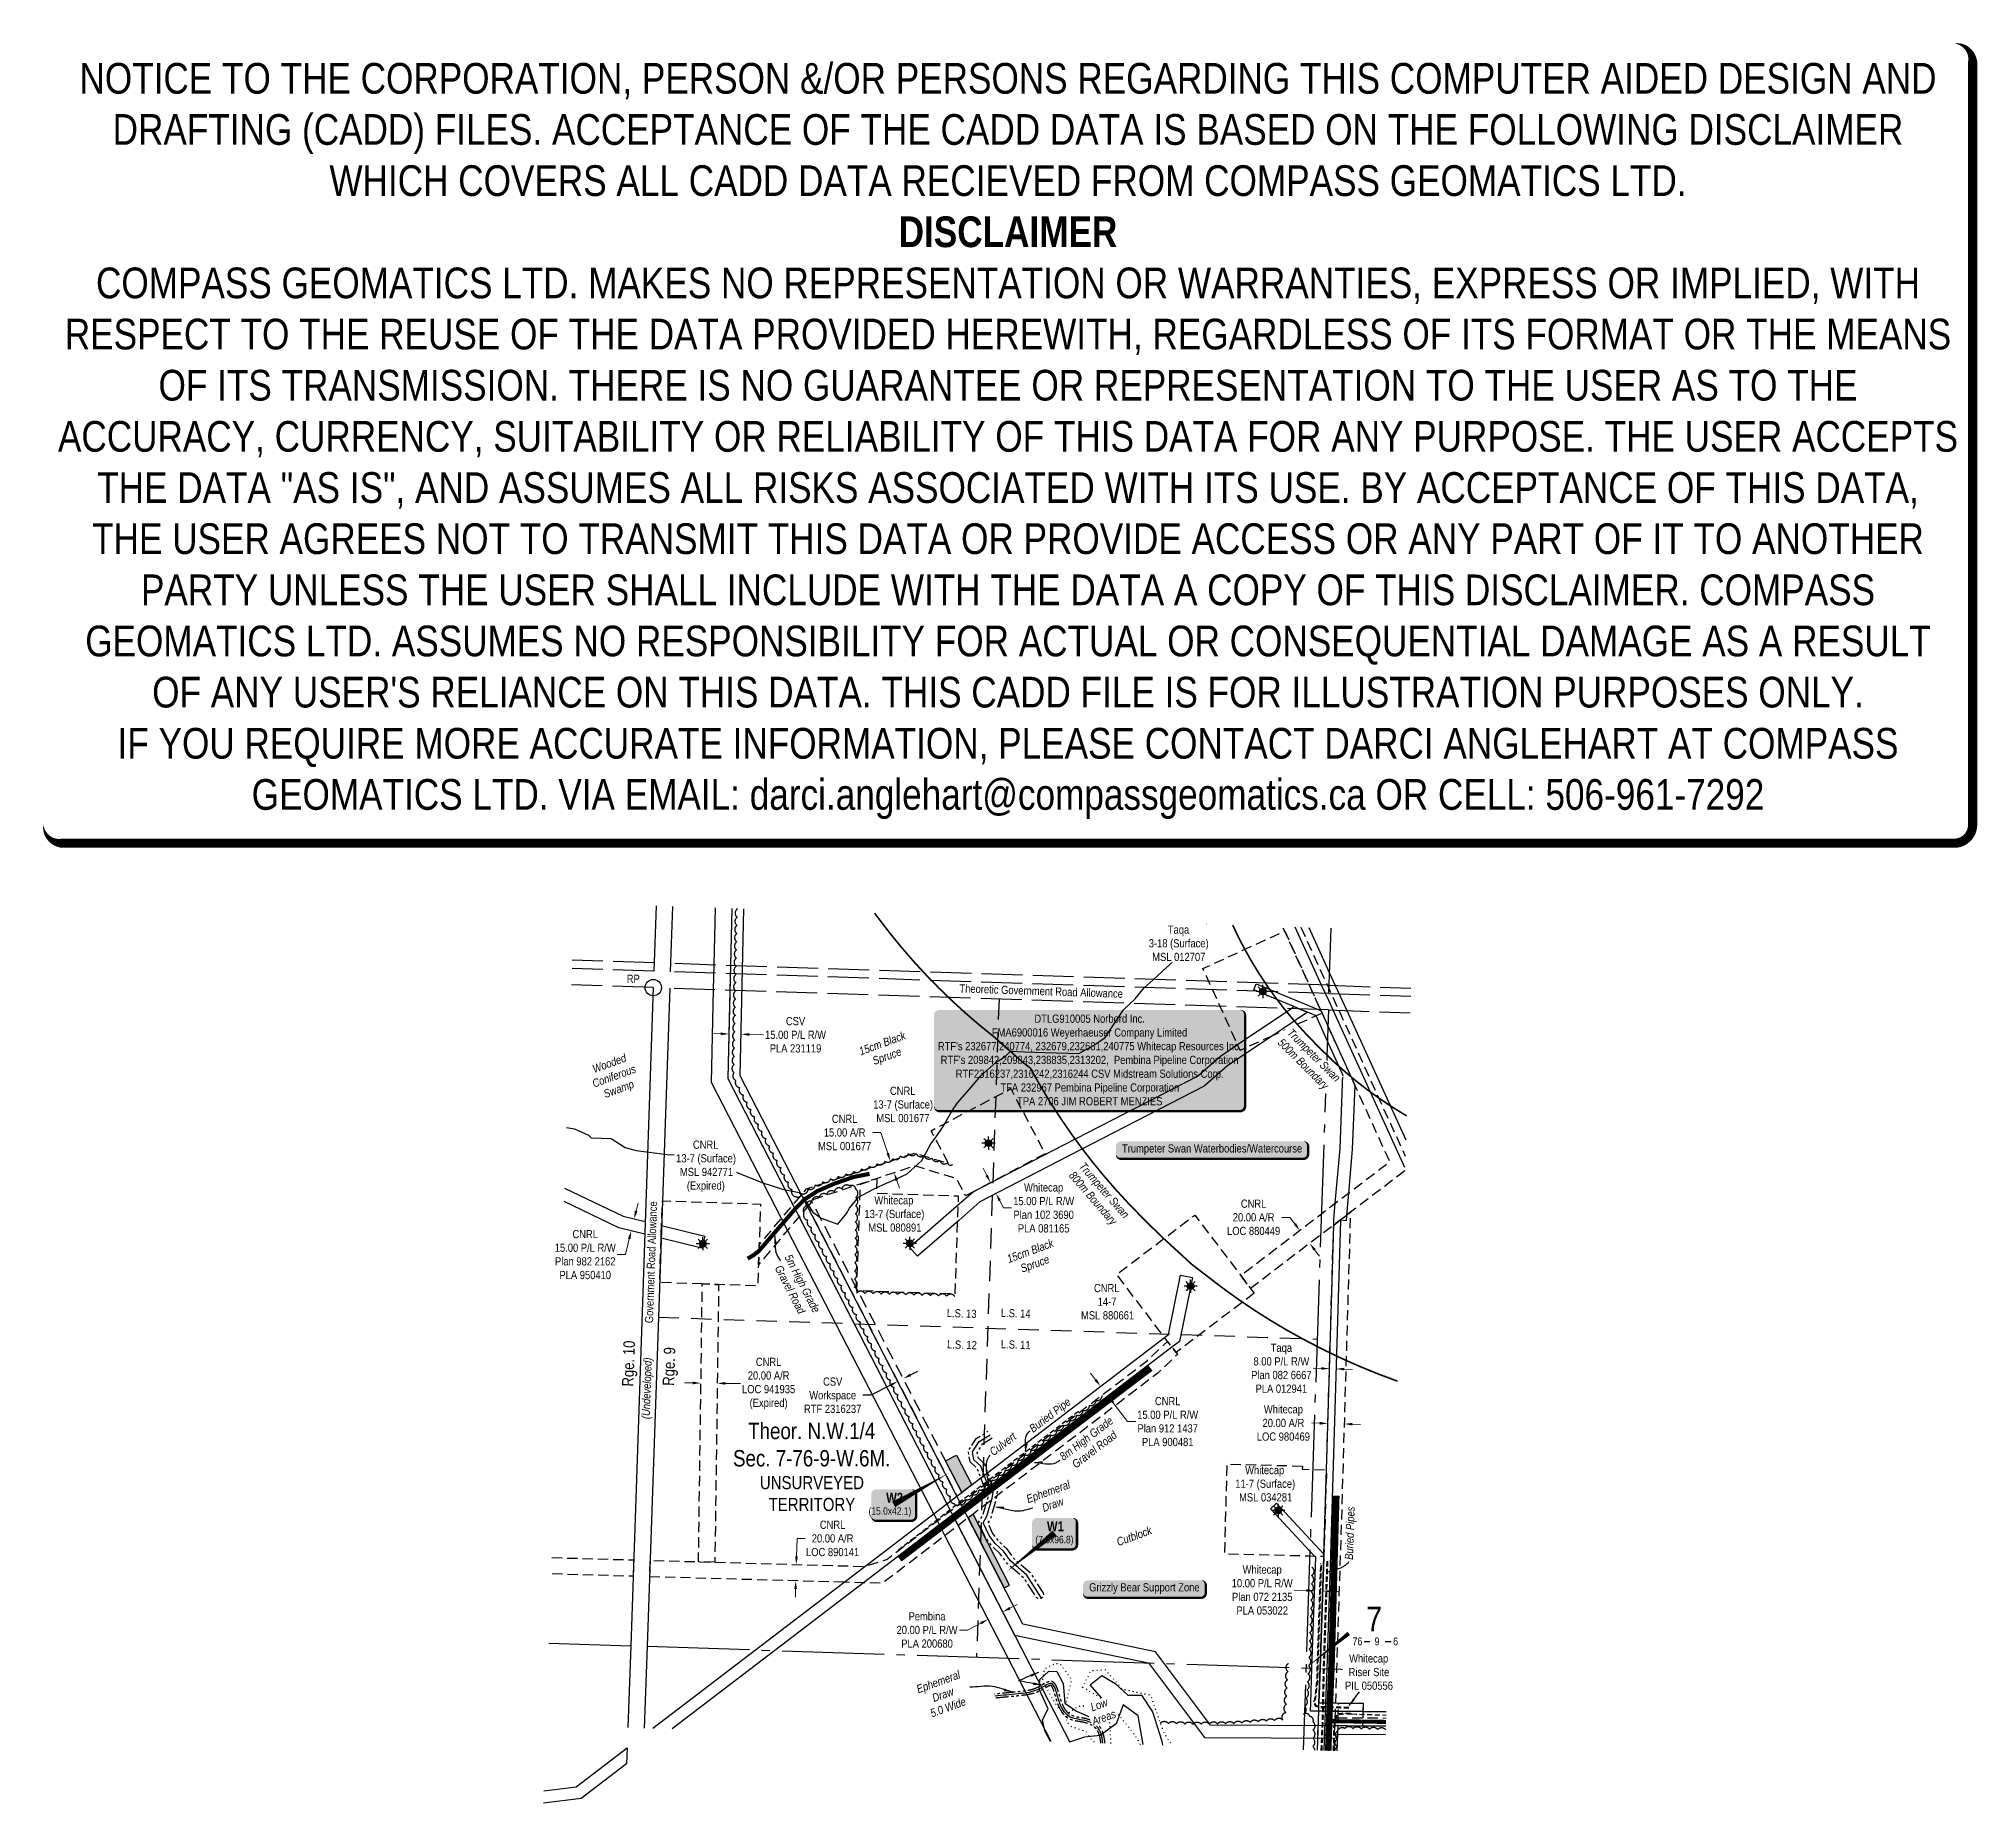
# Model space of a CAD drawing. Extents: x 348161 to 350530, y 6160682 to 6162839.
import ezdxf
from ezdxf.enums import TextEntityAlignment as Align

# ---------------------------------------------------------------- set-up
doc = ezdxf.new("R2010")
doc.units = 0
doc.header["$LTSCALE"] = 5
doc.header["$PDSIZE"] = 0.5
for name, pattern in [('0', [1, 1, 0]), ('DASHDOT2', [12.7, 6.35, -3.175, 0, -3.175]), ('foc-ACCESSROAD', [3.75, 2.5, -1.25]), ('foc-LSD', [8, 5, -3]), ('foc-QUARTERLINE', [33, 25, -3, 2, -3]), ('foc-TOPO', [1, 0.2, -0.8]), ('foc-TOPO-ephemeral', [6.25, 3.125, -0.625, 0.625, -0.625, 0.625, -0.625]), ('foc-UNSURVEYED', [12.5, 10, -2.5]), ('HIDDEN2', [4.7625, 3.175, -1.5875]), ('UG_PIPE', [1.875, 1.25, -0.625])]:
    doc.linetypes.add(name, pattern=pattern)
doc.layers.get('Defpoints').update_dxf_attribs({"color": 9})
for name, color, linetype in [('10', 1, 'Continuous'), ('35', 37, 'Continuous'), ('9', 3, 'Continuous'), ('AS-PIPE-UG', 44, 'UG_PIPE'), ('AS-PIPE-UG-T', 44, 'Continuous'), ('AS-ROADS', 254, 'Continuous'), ('AS-SURFACE IMPACT', 7, 'Continuous'), ('AS-WILDLIFE', 131, 'DASHDOT2'), ('AS-WILDLIFE-BLOCK', 131, 'Continuous'), ('C-RW', 13, 'Continuous'), ('C-SYMBOL', 7, 'Continuous'), ('D-TXT', 6, 'Continuous'), ('F-AR', 190, 'foc-ACCESSROAD'), ('F-RW', 190, 'Continuous'), ('F-WS', 190, 'foc-ACCESSROAD'), ('F-WS-S', 190, 'Continuous'), ('L-QSEC', 8, 'foc-QUARTERLINE'), ('L-ROAD-T', 7, 'Continuous'), ('L-SEC', 7, 'Continuous'), ('L-SECLBL', 7, 'Continuous'), ('L-SECTION-LSD', 7, 'foc-LSD'), ('L-UNS-T', 3, 'Continuous'), ('L-USEC', 7, 'foc-UNSURVEYED'), ('P-TEMP-BLOCKS', 250, 'Continuous'), ('P-TEMP-H', 41, 'Continuous'), ('P-TEMP_WORKSPACE', 46, 'Continuous'), ('T-BUSH', 110, '0'), ('T-BUSH-T', 110, 'Continuous'), ('T-DRAW', 143, 'foc-TOPO-ephemeral'), ('T-EXISTING TFA', 220, 'HIDDEN2'), ('T-EXISTING TFA-T', 220, 'Continuous'), ('T-LOW-AREA', 48, 'foc-TOPO'), ('T-WATER-T', 170, 'Continuous'), ('WETLAND', 143, 'Continuous'), ('WETLAND-T', 146, 'Continuous')]:
    doc.layers.add(name, color=color, linetype=linetype)
for name, color, linetype, lineweight in [('AS-GENERAL', 48, 'Continuous', 18), ('C-RW-T', 13, 'Continuous', 9), ('F-RW-T', 190, 'Continuous', 9), ('F-WS-T', 190, 'Continuous', 9), ('T-TEXT', 48, 'Continuous', 18), ('T-TIE-T', 201, 'Continuous', 18)]:
    doc.layers.add(name, color=color, linetype=linetype, lineweight=lineweight)
for name, color, linetype, plot in [('DISCLAIMER', 7, 'Continuous', False), ('HYBRID-CC', 171, 'Continuous', False), ('Z-DESCRIPTION', 4, 'Continuous', False), ('Z-ELEVATION', 2, 'Continuous', False), ('Z-MSPOINT', 7, 'Continuous', False), ('Z-POINTNUMBER', 6, 'Continuous', False)]:
    doc.layers.add(name, color=color, linetype=linetype, plot=plot)
doc.styles.add('100L', font='ARIALN.TTF', dxfattribs={"height": 11})
doc.styles.add('175L', font='ARIALN.TTF', dxfattribs={"height": 20})
doc.styles.add('240', font='ARIALN.TTF', dxfattribs={"height": 30})
doc.styles.add('80', font='ARIALN.TTF', dxfattribs={"height": 10})
doc.styles.add('80CG', font='ARIALN.TTF', dxfattribs={"height": 10})
doc.styles.add('80L', font='ARIALN.TTF', dxfattribs={"height": 10})
doc.styles.add('80LS', font='ARIALNI.TTF', dxfattribs={"height": 10})
doc.styles.add('BOLD', font='ARIALNB.TTF')
doc.styles.add('foc-LtypeFont', font='ARIALN.TTF', dxfattribs={"height": 7.35})
doc.styles.add('SIMPLEX', font='ARIALN.TTF')
doc.styles.get("Standard").update_dxf_attribs({"font": 'ARIALN.TTF'})
doc.linetypes.add('foc-TOPO-flowdirection-NOLINE', pattern='A,0,[">",foc-LtypeFont,S=0.3,R=0,X=0,Y=-0.945],-20,[">",foc-LtypeFont,S=0.3,R=0,X=0,Y=-0.945],0', length=20)
doc.dimstyles.new('Compass 5 000', dxfattribs={"dimscale": 5, "dimtxt": 9, "dimasz": 2, "dimexe": 0.2, "dimexo": 0.0625, "dimgap": 0.5, "dimtad": 0, "dimtih": 1, "dimtoh": 1, "dimzin": 0, "dimdsep": 46, "dimtxsty": '80CG', "dimcen": 0.1, "dimse1": 1, "dimse2": 1, "dimclrd": 256, "dimclrt": 256, "dimaunit": 1, "dimadec": 4, "dimazin": 0, "dimtfac": 0.06, "dimtofl": 0, "dimtmove": 0, "dimatfit": 1, "dimfxl": 0.2, "dimtolj": 1, "dimtzin": 0, "dimlwd": -1, "dimarcsym": 0})

msp = doc.modelspace()

# ---------------------------------------------------------------- texts
at = {"layer": 'AS-PIPE-UG-T', "char_height": 9.99755, "attachment_point": 1, "style": '80L'}
for s, width, insert, rotation in [('\\pi0.30614;{\\fArial Narrow|b0|i1|c0|p34;Buried Pipe}', 59.03588, (349369.463, 6161142.587), 37.371702), ('\\pi0.5233;{\\fArial Narrow|b0|i1|c0|p34;Buried Pipes}', 65.45783, (349756.574, 6160979.626), 88.076885)]:
    msp.add_mtext_dynamic_manual_height_columns(s, width=width, gutter_width=50, heights=[0], dxfattribs=dict(at, insert=insert, rotation=rotation))
at = {"layer": 'AS-WILDLIFE', "insert": (349454.225, 6161426.326), "char_height": 9.99755, "attachment_point": 5, "rotation": 310.922827, "style": '240'}
msp.add_mtext_dynamic_manual_height_columns('{\\fArial Narrow|b0|i1|c0|p34; Trumpeter Swan\\P800m Boundary}', width=87.67844, gutter_width=45, heights=[0], dxfattribs=at)
at = {"layer": 'C-SYMBOL', "color": 3, "insert": (349105.122, 6161147.365), "char_height": 20, "width": 190.50014, "attachment_point": 2, "style": '175L'}
msp.add_mtext('Theor. N.W.1/4\\PSec. 7-76-9-W.6M.', dxfattribs=at)
at = {"layer": 'D-TXT', "color": 3, "style": '80L'}
msp.add_text('Rge. 10', height=13.9966, rotation=88.034797, dxfattribs=at).set_placement((348887.246, 6161191.446))
at = {"layer": 'F-WS-T', "char_height": 9.99755, "attachment_point": 1, "style": '80L'}
for s, width, insert in [('\\pi21.217;CNRL\\P\\pi0.67319;13-7 (Surface)\\P\\pi4.5365;MSL 001677', 72.62496, (349179.585, 6161558.081)), ('\\pi12.754;Whitecap\\P\\pi0.67319;13-7 (Surface)\\P\\pi5.3242;MSL 080891', 72.62496, (349168.968, 6161424.246)), ('\\pi16.377;CNRL\\P\\pi20.898;14-7\\P\\pi0.48392;MSL 880661', 62.94447, (349433.768, 6161317.014)), ('\\pi24.436;Whitecap\\P\\pi12.355;11-7 (Surface)\\P\\pi17.006;MSL 034281', 95.9877, (349610.435, 6161094.554))]:
    msp.add_mtext_dynamic_manual_height_columns(s, width=width, gutter_width=50.012, heights=[0], dxfattribs=dict(at, insert=insert))
at = {"layer": 'L-ROAD-T', "style": '80L'}
for s, height, rotation, p in [('Theoretic Government Road Allowance', 9.9974, 358.104754, (349385.611, 6161674.954)), ('Government Road Allowance', 9.99755, 88.03639, (348908.756, 6161343.556))]:
    msp.add_text(s, height=height, rotation=rotation, dxfattribs=at).set_placement(p, align=Align.MIDDLE_CENTER)
at = {"layer": 'L-UNS-T', "color": 3, "insert": (349105.432, 6161060.763), "char_height": 15.99608, "attachment_point": 5, "style": '80L'}
msp.add_mtext_dynamic_manual_height_columns('UNSURVEYED TERRITORY', width=126.41375, gutter_width=47.5, heights=[0], dxfattribs=at)
at = {"layer": 'T-BUSH-T', "char_height": 9.99755, "attachment_point": 1, "rotation": 20, "style": '100L'}
for insert in [(349160.961, 6161605.4), (349341.771, 6161351.626)]:
    msp.add_mtext_dynamic_manual_height_columns('\\pi0.90637;{\\fArial Narrow|b0|i1|c0|p34;15cm Black \\P\\pi12.367;Spruce}', width=59.92265, gutter_width=55, heights=[0], dxfattribs=dict(at, insert=insert))
at = {"layer": 'T-TEXT', "char_height": 9.99755, "attachment_point": 1}
for s, width, gutter_width, insert, rotation, style in [('\\pi0.45843;{\\fArial Narrow|b0|i1|c0|p34;5m High Grade \\P\\pi6.8757;Gravel Road}', 77.49427, 55, (349080.277, 6161354.829), 297.256136, '100L'), ('{\\fArial Narrow|b0|i1|c0|p34;Culvert}', 36.82578, 50, (349321.231, 6161114.383), 37.371702, '80L'), ('\\pi0.48571;{\\fArial Narrow|b0|i1|c0|p34;8m High Grade \\P\\pi6.8757;Gravel Road}', 77.49427, 55, (349406.447, 6161108.307), 37.360842, '100L'), ('\\pi10.639;{\\fArial Narrow|b0|i1|c0|p34;Cutblock}', 65.40696, 55, (349466.588, 6161002.341), 20, '100L')]:
    msp.add_mtext_dynamic_manual_height_columns(s, width=width, gutter_width=gutter_width, heights=[0], dxfattribs=dict(at, insert=insert, rotation=rotation, style=style))
at = {"layer": 'T-WATER-T', "char_height": 9.99755, "attachment_point": 1, "rotation": 20, "style": '100L'}
for s, insert in [('\\pi2.3044;{\\fArial Narrow|b0|i1|c0|p34;Ephemeral \\P\\pi16.568;Draw}', (349364.238, 6161057.625)), ('\\pi2.3044;{\\fArial Narrow|b0|i1|c0|p34;Ephemeral \\P\\pi16.568;Draw\\P\\pi7.9033;5.0 Wide}', (349229.942, 6160825.293))]:
    msp.add_mtext_dynamic_manual_height_columns(s, width=59.92265, gutter_width=55, heights=[0], dxfattribs=dict(at, insert=insert))
at = {"layer": 'WETLAND-T', "insert": (348829.647, 6161581.736), "char_height": 10, "attachment_point": 1, "rotation": 20, "style": '80L'}
msp.add_mtext_dynamic_manual_height_columns('\\pi6.8372;{\\fArial Narrow|b0|i1|c0|p34;Wooded \\P\\pi0.56842;Coniferous \\P\\pi9.1666;Swamp}', width=55.46835, gutter_width=50, heights=[0], dxfattribs=at)

# ---------------------------------------------------------------- blocks, each defined once
blk = doc.blocks.new('L-SECLBL')
at = {"layer": '9', "color": 7}
for p, q in [((-5.1, -27.8), (-12.3, -27.8)), ((20.7, -27.8), (13.5, -27.8))]:
    blk.add_line(p, q, dxfattribs=at)
at = {"layer": '10', "color": 2, "style": 'SIMPLEX'}
blk.add_attdef('SEC', text='', height=30, dxfattribs=at).set_placement((0, 0), align=Align.MIDDLE)
at = {"layer": '10', "color": 5, "style": '80L'}
blk.add_attdef('TWP', text='', height=9.5, dxfattribs=at).set_placement((-14.4, -27.4), align=Align.MIDDLE_RIGHT)
blk.add_attdef('RGE', text='', height=9.5, dxfattribs=at).set_placement((3.6, -27.4), align=Align.MIDDLE_CENTER)
blk.add_attdef('MER', text='', height=9.5, dxfattribs=at).set_placement((23.2, -27.4), align=Align.MIDDLE_LEFT)
blk = doc.blocks.new('GAS')
h = blk.add_hatch(color=255)
h.dxf.hatch_style = 1
edge = h.paths.add_edge_path()
edge.add_arc((0, 0), 0.9, 0, 360)
for p, q in [((-0.81, 0), (-1.62, 0)), ((-0.57, 0.57), (-1.14, 1.14)), ((0, 0.81), (0, 1.62)), ((0.57, 0.57), (1.14, 1.14)), ((1.62, 0), (0.81, 0)), ((-0.57, -0.57), (-1.14, -1.14)), ((0, -0.81), (0, -1.62)), ((1.14, -1.14), (0.57, -0.57))]:
    blk.add_line(p, q)
blk.add_circle((0, 0), 0.8)
blk = doc.blocks.new('NEZD Point')
at = {"layer": 'Z-MSPOINT'}
blk.add_point((0, 0), dxfattribs=at)
at = {"layer": 'Z-DESCRIPTION', "flags": 8}
blk.add_attdef('DESCRIPTION', (0, 0), '', height=0.5, rotation=24, dxfattribs=at)
at = {"layer": 'Z-ELEVATION', "flags": 8}
blk.add_attdef('ELEVATION', (0, 0), '', height=0.5, rotation=45, dxfattribs=at)
at = {"layer": 'Z-POINTNUMBER', "flags": 8}
blk.add_attdef('NUMBER', (0, 0), '', height=0.5, dxfattribs=at)
blk = doc.blocks.new('*U437')
h = blk.add_hatch(color=255)
edge = h.paths.add_edge_path()
edge.add_line((-184, -62.5), (184, -62.5))
edge.add_arc((184, -56.5), 6, 270, 360)
edge.add_line((190, -56.5), (190, 55))
edge.add_arc((184, 55), 6, 0, 90)
edge.add_line((184, 61), (-184, 61))
edge.add_arc((-184, 55), 6, 90, 180)
edge.add_line((-190, 55), (-190, -56.5))
edge.add_arc((-184, -56.5), 6, 180, 270)
at = {"color": 44, "flags": 128}
blk.add_lwpolyline([(-184, -62.5, 3, 3, 0), (184, -62.5, 3, 3, 0.414214), (190, -56.5, 3, 3, 0), (190, 55, 3, 0, 0.414214), (184, 61, 0, 0, 0), (-184, 61, 0, 0, 0.414214), (-190, 55, 0, 0, 0), (-190, -56.5, 0, 3, 0.414214)], format="xyseb", close=True, dxfattribs=at)
at = {"color": 44, "style": '80'}
blk.add_attdef('ENTER_TEXT_001', (-36, -5), '', height=10, dxfattribs=at)
blk = doc.blocks.new('*U438')
h = blk.add_hatch(color=255)
edge = h.paths.add_edge_path()
edge.add_line((-69, -11.5), (69, -11.5))
edge.add_arc((69, -5.5), 6, 270, 360)
edge.add_line((75, -5.5), (75, 4))
edge.add_arc((69, 4), 6, 0, 90)
edge.add_line((69, 10), (-69, 10))
edge.add_arc((-69, 4), 6, 90, 180)
edge.add_line((-75, 4), (-75, -5.5))
edge.add_arc((-69, -5.5), 6, 180, 270)
at = {"color": 131, "flags": 128}
blk.add_lwpolyline([(-69, -11.5, 3, 3, 0), (69, -11.5, 3, 3, 0.414214), (75, -5.5, 3, 3, 0), (75, 4, 3, 0, 0.414214), (69, 10, 0, 0, 0), (-69, 10, 0, 0, 0.414214), (-75, 4, 0, 0, 0), (-75, -5.5, 0, 3, 0.414214)], format="xyseb", close=True, dxfattribs=at)
at = {"color": 131, "style": '80'}
blk.add_attdef('ENTER_TEXT_001', (-36, -5), '', height=10, dxfattribs=at)
blk = doc.blocks.new('*U439')
h = blk.add_hatch(color=191)
edge = h.paths.add_edge_path()
edge.add_line((-21.5, -20), (21.5, -20))
edge.add_arc((21.5, -14), 6, 270, 360)
edge.add_line((27.5, -14), (27.5, 12.5))
edge.add_arc((21.5, 12.5), 6, 0, 90)
edge.add_line((21.5, 18.5), (-21.5, 18.5))
edge.add_arc((-21.5, 12.5), 6, 90, 180)
edge.add_line((-27.5, 12.5), (-27.5, -14))
edge.add_arc((-21.5, -14), 6, 180, 270)
at = {"flags": 128}
blk.add_lwpolyline([(-58.6, -47.2, 0, 7.5, 0), (0, 0, 0, 0, 0)], format="xyseb", dxfattribs=at)
at = {"color": 250, "flags": 128}
blk.add_lwpolyline([(-21.5, -20, 3, 3, 0), (21.5, -20, 3, 3, 0.414214), (27.5, -14, 3, 3, 0), (27.5, 12.5, 3, 0, 0.414214), (21.5, 18.5, 0, 0, 0), (-21.5, 18.5, 0, 0, 0.414214), (-27.5, 12.5, 0, 0, 0), (-27.5, -14, 0, 3, 0.414214)], format="xyseb", close=True, dxfattribs=at)
at = {"color": 250}
for tag, p, height, style in [('TEMP_AREA_W1_001', (-9.2, 2.2), 12, 'BOLD'), ('ENTER_TEXT_001', (-30.7, -12.5), 9, '80')]:
    blk.add_attdef(tag, p, '', height=height, dxfattribs=dict(at, style=style))
blk = doc.blocks.new('*D440')
at = {"layer": 'C-RW-T', "transparency": 16777216}
for p, q in [((348994, 6161622.7), (348984, 6161622.9)), ((349029, 6161621.9), (349046.3, 6161621.5))]:
    blk.add_line(p, q, dxfattribs=at)
for points in [[(348994, 6161624.4), (348994, 6161621), (349004, 6161622.5)], [(349029, 6161623.6), (349029, 6161620.3), (349019, 6161622.1)]]:
    blk.add_solid(points, dxfattribs=at)
at = {"layer": 'Defpoints', "color": 0, "transparency": 16777216}
for p in [(349004.7, 6161654.8), (349019.7, 6161654.5), (349019, 6161622.1)]:
    blk.add_point(p, dxfattribs=at)
at = {"layer": 'C-RW-T', "transparency": 16777216, "insert": (349085.4, 6161621.5), "char_height": 10, "attachment_point": 5, "style": '80CG'}
blk.add_mtext('\\A1;CSV\\P15.00 P/L R/W\\PPLA 231119', dxfattribs=at)
blk = doc.blocks.new('*D442')
at = {"layer": 'Defpoints', "color": 0, "transparency": 16777216}
for p in [(349735.8, 6161142.6), (349735.9, 6161146.5), (349755.8, 6161142)]:
    blk.add_point(p, dxfattribs=at)
at = {"layer": 'F-RW-T', "transparency": 16777216}
for p, q in [((349725.9, 6161146.8), (349715.9, 6161147.1)), ((349765.9, 6161145.6), (349775.9, 6161145.3))]:
    blk.add_line(p, q, dxfattribs=at)
for points in [[(349726, 6161148.5), (349725.9, 6161145.1), (349735.9, 6161146.5)], [(349765.9, 6161147.3), (349765.8, 6161144), (349755.9, 6161145.9)]]:
    blk.add_solid(points, dxfattribs=at)
at = {"layer": 'F-RW-T', "transparency": 16777216, "insert": (349681.6, 6161147.1), "char_height": 10, "attachment_point": 5, "style": '80CG'}
blk.add_mtext('\\A1;Whitecap\\P20.00 A/R\\PLOC 980469', dxfattribs=at)
blk = doc.blocks.new('*D444')
at = {"layer": 'Defpoints', "color": 0, "transparency": 16777216}
for p in [(349737.7, 6161209.1), (349737.9, 6161213.5), (349745.7, 6161208.9)]:
    blk.add_point(p, dxfattribs=at)
at = {"layer": 'F-RW-T', "transparency": 16777216}
for p, q in [((349727.9, 6161213.8), (349717.9, 6161214)), ((349755.9, 6161212.9), (349765.9, 6161212.6))]:
    blk.add_line(p, q, dxfattribs=at)
for points in [[(349727.9, 6161215.4), (349727.8, 6161212.1), (349737.9, 6161213.5)], [(349755.9, 6161214.6), (349755.8, 6161211.3), (349745.9, 6161213.2)]]:
    blk.add_solid(points, dxfattribs=at)
at = {"layer": 'F-RW-T', "transparency": 16777216, "insert": (349679.1, 6161214), "char_height": 10, "attachment_point": 5, "style": '80CG'}
blk.add_mtext('\\A1;Taqa\\P8.00 P/L R/W\\PPlan 082 6667\\PPLA 012941', dxfattribs=at)
blk = doc.blocks.new('*D445')
at = {"layer": 'Defpoints', "color": 0, "transparency": 16777216}
for p in [(349334, 6160925), (349316.2, 6160915.8), (349338.5, 6160916.2)]:
    blk.add_point(p, dxfattribs=at)
at = {"layer": 'F-RW-T', "transparency": 16777216}
for p, q in [((349347.4, 6160920.8), (349356.3, 6160925.4)), ((349311.9, 6160902.5), (349295.6, 6160894.1)), ((349295.6, 6160894.1), (349285.6, 6160894.1))]:
    blk.add_line(p, q, dxfattribs=at)
for points in [[(349346.7, 6160922.3), (349348.2, 6160919.3), (349338.5, 6160916.2)], [(349311.1, 6160904), (349312.6, 6160901), (349320.8, 6160907.1)]]:
    blk.add_solid(points, dxfattribs=at)
at = {"layer": 'F-RW-T', "transparency": 16777216, "insert": (349246.1, 6160894.1), "char_height": 10, "attachment_point": 5, "style": '80CG'}
blk.add_mtext('\\A1;Pembina\\P20.00 P/L R/W\\PPLA 200680', dxfattribs=at)
blk = doc.blocks.new('*D446')
at = {"layer": 'Defpoints', "color": 0, "transparency": 16777216}
for p in [(349719.7, 6160942.1), (349719.7, 6160941.5), (349729.7, 6160941.2)]:
    blk.add_point(p, dxfattribs=at)
at = {"layer": 'F-RW-T', "transparency": 16777216}
for p, q in [((349709.7, 6160942.4), (349694.8, 6160942.9)), ((349739.7, 6160941.4), (349749.7, 6160941.1))]:
    blk.add_line(p, q, dxfattribs=at)
for points in [[(349709.8, 6160944.1), (349709.6, 6160940.8), (349719.7, 6160942.1)], [(349739.7, 6160943.1), (349739.6, 6160939.8), (349729.7, 6160941.8)]]:
    blk.add_solid(points, dxfattribs=at)
at = {"layer": 'F-RW-T', "transparency": 16777216, "insert": (349655.7, 6160942.9), "char_height": 10, "attachment_point": 5, "style": '80CG'}
blk.add_mtext('\\A1;Whitecap\\P10.00 P/L R/W\\PPlan 072 2135\\PPLA 053022', dxfattribs=at)
blk = doc.blocks.new('*D447')
at = {"layer": 'Defpoints', "color": 0, "transparency": 16777216}
for p in [(349458.2, 6161191.9), (349368.1, 6161123.1), (349377.2, 6161111.2)]:
    blk.add_point(p, dxfattribs=at)
at = {"layer": 'F-RW-T', "transparency": 16777216}
for p, q in [((349452.1, 6161199.8), (349446, 6161207.8)), ((349473.3, 6161172), (349491.1, 6161148.8)), ((349491.1, 6161148.8), (349501.1, 6161148.8))]:
    blk.add_line(p, q, dxfattribs=at)
for points in [[(349453.4, 6161200.9), (349450.8, 6161198.8), (349458.2, 6161191.9)], [(349474.7, 6161173.1), (349472, 6161171), (349467.3, 6161180)]]:
    blk.add_solid(points, dxfattribs=at)
at = {"layer": 'F-RW-T', "transparency": 16777216, "insert": (349540.2, 6161148.8), "char_height": 10, "attachment_point": 5, "style": '80CG'}
blk.add_mtext('\\A1;CNRL\\P15.00 P/L R/W\\PPlan 912 1437\\PPLA 900481', dxfattribs=at)
blk = doc.blocks.new('*D448')
at = {"layer": 'Defpoints', "color": 0, "transparency": 16777216}
for p in [(349201.3, 6161467.2), (349129, 6161443.3), (349133.7, 6161429)]:
    blk.add_point(p, dxfattribs=at)
at = {"layer": 'F-RW-T', "transparency": 16777216}
for p, q in [((349179.7, 6161502.1), (349189.7, 6161502.1)), ((349189.7, 6161502.1), (349195, 6161486.1)), ((349198.1, 6161476.7), (349195, 6161486.1)), ((349209.1, 6161443.4), (349212.3, 6161433.9))]:
    blk.add_line(p, q, dxfattribs=at)
for points in [[(349199.7, 6161477.2), (349196.5, 6161476.1), (349201.3, 6161467.2)], [(349210.7, 6161444), (349207.5, 6161442.9), (349206, 6161452.9)]]:
    blk.add_solid(points, dxfattribs=at)
at = {"layer": 'F-RW-T', "transparency": 16777216, "insert": (349145.4, 6161502.1), "char_height": 10, "attachment_point": 5, "style": '80CG'}
blk.add_mtext('\\A1;CNRL\\P15.00 A/R\\PMSL 001677', dxfattribs=at)
blk = doc.blocks.new('*D449')
at = {"layer": 'Defpoints', "color": 0, "transparency": 16777216}
for p in [(349052.4, 6160975.1), (349086.3, 6160974.1), (349051.8, 6160955.1)]:
    blk.add_point(p, dxfattribs=at)
at = {"layer": 'F-RW-T', "transparency": 16777216}
for p, q in [((349086.6, 6160984.1), (349087.2, 6161006)), ((349087.2, 6161006), (349097.2, 6161006)), ((349085.5, 6160944.1), (349085.2, 6160934.2))]:
    blk.add_line(p, q, dxfattribs=at)
for points in [[(349084.9, 6160984.2), (349088.2, 6160984.1), (349086.3, 6160974.1)], [(349083.8, 6160944.2), (349087.1, 6160944.1), (349085.7, 6160954.1)]]:
    blk.add_solid(points, dxfattribs=at)
at = {"layer": 'F-RW-T', "transparency": 16777216, "insert": (349130.7, 6161006), "char_height": 10, "attachment_point": 5, "style": '80CG'}
blk.add_mtext('\\A1;CNRL\\P20.00 A/R\\PLOC 890141', dxfattribs=at)
blk = doc.blocks.new('*D450')
at = {"layer": 'Defpoints', "color": 0, "transparency": 16777216}
for p in [(348989.8, 6161195.6), (348968.6, 6161108.2), (348988.6, 6161107.9)]:
    blk.add_point(p, dxfattribs=at)
at = {"layer": 'F-RW-T', "transparency": 16777216}
for p, q in [((348959.8, 6161196.1), (348949.8, 6161196.2)), ((348999.8, 6161195.5), (349018.1, 6161195.3))]:
    blk.add_line(p, q, dxfattribs=at)
for points in [[(348959.8, 6161197.7), (348959.8, 6161194.4), (348969.8, 6161195.9)], [(348999.8, 6161197.2), (348999.8, 6161193.8), (348989.8, 6161195.6)]]:
    blk.add_solid(points, dxfattribs=at)
at = {"layer": 'F-RW-T', "transparency": 16777216, "insert": (349052.5, 6161195.3), "char_height": 10, "attachment_point": 5, "style": '80CG'}
blk.add_mtext('\\A1;CNRL\\P20.00 A/R\\PLOC 941935\\P(Expired)', dxfattribs=at)
blk = doc.blocks.new('*D451')
at = {"layer": 'Defpoints', "color": 0, "transparency": 16777216}
for p in [(348888.2, 6161396.5), (348930.3, 6161386.2), (348926.7, 6161371.7)]:
    blk.add_point(p, dxfattribs=at)
at = {"layer": 'F-RW-T', "transparency": 16777216}
for p, q in [((348890.5, 6161406.2), (348892.9, 6161415.9)), ((348877.5, 6161352.9), (348867.5, 6161352.9)), ((348882.2, 6161372.2), (348877.5, 6161352.9))]:
    blk.add_line(p, q, dxfattribs=at)
for points in [[(348888.9, 6161406.6), (348892.2, 6161405.8), (348888.2, 6161396.5)], [(348880.6, 6161372.6), (348883.9, 6161371.8), (348884.6, 6161382)]]:
    blk.add_solid(points, dxfattribs=at)
at = {"layer": 'F-RW-T', "transparency": 16777216, "insert": (348828.4, 6161352.9), "char_height": 10, "attachment_point": 5, "style": '80CG'}
blk.add_mtext('\\A1;CNRL\\P15.00 P/L R/W\\PPlan 982 2162\\PPLA 950410', dxfattribs=at)
blk = doc.blocks.new('*D452')
at = {"layer": 'Defpoints', "color": 0, "transparency": 16777216}
for p in [(349535.1, 6161549.6), (349541.9, 6161536.4), (349330.4, 6161427.7)]:
    blk.add_point(p, dxfattribs=at)
at = {"layer": 'F-RW-T', "transparency": 16777216}
for p, q in [((349319, 6161449.7), (349314.5, 6161458.6)), ((349335, 6161418.8), (349339.5, 6161409.9)), ((349339.5, 6161409.9), (349349.5, 6161409.9))]:
    blk.add_line(p, q, dxfattribs=at)
for points in [[(349320.5, 6161450.5), (349317.5, 6161449), (349323.6, 6161440.8)], [(349336.4, 6161419.5), (349333.5, 6161418), (349330.4, 6161427.7)]]:
    blk.add_solid(points, dxfattribs=at)
at = {"layer": 'F-RW-T', "transparency": 16777216, "insert": (349388.6, 6161409.9), "char_height": 10, "attachment_point": 5, "style": '80CG'}
blk.add_mtext('\\A1;Whitecap\\P15.00 P/L R/W\\PPlan 102 3690\\PPLA 081165', dxfattribs=at)
blk = doc.blocks.new('*D453')
at = {"layer": 'Defpoints', "color": 0, "transparency": 16777216}
for p in [(349700.5, 6161381.7), (349701.6, 6161382.5), (349712.6, 6161365.8)]:
    blk.add_point(p, dxfattribs=at)
at = {"layer": 'F-RW-T', "transparency": 16777216}
for p, q in [((349689.5, 6161398.4), (349679.5, 6161398.4)), ((349695.5, 6161390.5), (349689.5, 6161398.4)), ((349719.8, 6161358.7), (349725.9, 6161350.8))]:
    blk.add_line(p, q, dxfattribs=at)
for points in [[(349696.9, 6161391.5), (349694.2, 6161389.5), (349701.6, 6161382.5)], [(349721.1, 6161359.7), (349718.5, 6161357.7), (349713.7, 6161366.7)]]:
    blk.add_solid(points, dxfattribs=at)
at = {"layer": 'F-RW-T', "transparency": 16777216, "insert": (349645.2, 6161398.4), "char_height": 10, "attachment_point": 5, "style": '80CG'}
blk.add_mtext('\\A1;CNRL\\P20.00 A/R\\PLOC 880449', dxfattribs=at)
blk = doc.blocks.new('RP')
at = {"layer": '35', "color": 3}
blk.add_circle((0, 0), 10, dxfattribs=at)
at = {"layer": '35', "color": 3, "style": '80'}
blk.add_attdef('RP_001', (-32.4, 5.8), '', height=10, dxfattribs=at)
blk = doc.blocks.new('*U459')
h = blk.add_hatch(color=255)
edge = h.paths.add_edge_path()
edge.add_line((-111.5, -11.5), (111.5, -11.5))
edge.add_arc((111.5, -5.5), 6, 270, 360)
edge.add_line((117.5, -5.5), (117.5, 4))
edge.add_arc((111.5, 4), 6, 0, 90)
edge.add_line((111.5, 10), (-111.5, 10))
edge.add_arc((-111.5, 4), 6, 90, 180)
edge.add_line((-117.5, 4), (-117.5, -5.5))
edge.add_arc((-111.5, -5.5), 6, 180, 270)
at = {"color": 131, "flags": 128}
blk.add_lwpolyline([(-111.5, -11.5, 3, 3, 0), (111.5, -11.5, 3, 3, 0.414214), (117.5, -5.5, 3, 3, 0), (117.5, 4, 3, 0, 0.414214), (111.5, 10, 0, 0, 0), (-111.5, 10, 0, 0, 0.414214), (-117.5, 4, 0, 0, 0), (-117.5, -5.5, 0, 3, 0.414214)], format="xyseb", close=True, dxfattribs=at)
at = {"color": 131, "style": '80'}
blk.add_attdef('ENTER_TEXT_001', (-36, -5), '', height=10, dxfattribs=at)
blk = doc.blocks.new('*U465')
h = blk.add_hatch(color=191)
edge = h.paths.add_edge_path()
edge.add_line((-21.5, -20), (21.5, -20))
edge.add_arc((21.5, -14), 6, 270, 360)
edge.add_line((27.5, -14), (27.5, 12.5))
edge.add_arc((21.5, 12.5), 6, 0, 90)
edge.add_line((21.5, 18.5), (-21.5, 18.5))
edge.add_arc((-21.5, 12.5), 6, 90, 180)
edge.add_line((-27.5, 12.5), (-27.5, -14))
edge.add_arc((-21.5, -14), 6, 180, 270)
at = {"flags": 128}
blk.add_lwpolyline([(68, 38.7, 0, 7.5, 0), (0, 0, 0, 0, 0)], format="xyseb", dxfattribs=at)
at = {"color": 250, "flags": 128}
blk.add_lwpolyline([(-21.5, -20, 3, 3, 0), (21.5, -20, 3, 3, 0.414214), (27.5, -14, 3, 3, 0), (27.5, 12.5, 3, 0, 0.414214), (21.5, 18.5, 0, 0, 0), (-21.5, 18.5, 0, 0, 0.414214), (-27.5, 12.5, 0, 0, 0), (-27.5, -14, 0, 3, 0.414214)], format="xyseb", close=True, dxfattribs=at)
at = {"color": 250}
for tag, p, height, style in [('TEMP_AREA_W1_001', (-9.2, 2.2), 12, 'BOLD'), ('ENTER_TEXT_001', (-30.7, -12.5), 9, '80')]:
    blk.add_attdef(tag, p, '', height=height, dxfattribs=dict(at, style=style))
blk = doc.blocks.new('*D466')
at = {"layer": 'Defpoints', "color": 0, "transparency": 16777216}
for p in [(349191, 6161235.3), (349197.7, 6161238.8), (349210.3, 6161197.9)]:
    blk.add_point(p, dxfattribs=at)
at = {"layer": 'T-EXISTING TFA-T', "transparency": 16777216}
for p, q in [((349225.9, 6161205.9), (349234.8, 6161210.4)), ((349201.4, 6161193.3), (349177.6, 6161181)), ((349177.6, 6161181), (349167.6, 6161181))]:
    blk.add_line(p, q, dxfattribs=at)
for points in [[(349225.1, 6161207.4), (349226.6, 6161204.4), (349217, 6161201.3)], [(349200.7, 6161194.8), (349202.2, 6161191.8), (349210.3, 6161197.9)]]:
    blk.add_solid(points, dxfattribs=at)
at = {"layer": 'T-EXISTING TFA-T', "transparency": 16777216, "insert": (349130.8, 6161181), "char_height": 10, "attachment_point": 5, "style": '80CG'}
blk.add_mtext('\\A1;CSV\\PWorkspace\\PRTF 2316237', dxfattribs=at)
blk = doc.blocks.new('Disclaimer_Legal')
at = {"layer": 'DISCLAIMER', "color": 254, "flags": 128}
blk.add_lwpolyline([(-3612.9, -1104.6, 37.5, 37.5, 0), (4096.1, -1104.6, 37.5, 37.5, 0.414214), (4171.1, -1029.6, 37.5, 37.5, 0), (4171.1, 2078.7, 37.5, 0, 0.414214), (4096.1, 2153.7, 0, 0, 0), (-3612.9, 2153.7, 0, 0, 0.414214), (-3687.9, 2078.7, 0, 0, 0), (-3687.9, -1029.6, 0, 37.5, 0.414214)], format="xyseb", close=True, dxfattribs=at)
at = {"layer": 'DISCLAIMER', "color": 254, "insert": (241.6, 533.9), "char_height": 125, "width": 7717.568, "attachment_point": 5, "style": '80'}
blk.add_mtext('NOTICE TO THE CORPORATION, PERSON &/OR PERSONS REGARDING THIS COMPUTER AIDED DESIGN AND DRAFTING (CADD) FILES. ACCEPTANCE OF THE CADD DATA IS BASED ON THE FOLLOWING DISCLAIMER WHICH COVERS ALL CADD DATA RECIEVED FROM COMPASS GEOMATICS LTD.\\P{\\fArial Narrow|b1|i0|c0|p34;DISCLAIMER}\\PCOMPASS GEOMATICS LTD. MAKES NO REPRESENTATION OR WARRANTIES, EXPRESS OR IMPLIED, WITH RESPECT TO THE REUSE OF THE DATA PROVIDED HEREWITH, REGARDLESS OF ITS FORMAT OR THE MEANS OF ITS TRANSMISSION. THERE IS NO GUARANTEE OR REPRESENTATION TO THE USER AS TO THE ACCURACY, CURRENCY, SUITABILITY OR RELIABILITY OF THIS DATA FOR ANY PURPOSE. THE USER ACCEPTS THE DATA "AS IS", AND ASSUMES ALL RISKS ASSOCIATED WITH ITS USE. BY ACCEPTANCE OF THIS DATA, THE USER AGREES NOT TO TRANSMIT THIS DATA OR PROVIDE ACCESS OR ANY PART OF IT TO ANOTHER PARTY UNLESS THE USER SHALL INCLUDE WITH THE DATA A COPY OF THIS DISCLAIMER. COMPASS GEOMATICS LTD. ASSUMES NO RESPONSIBILITY FOR ACTUAL OR CONSEQUENTIAL DAMAGE AS A RESULT OF ANY USER\'S RELIANCE ON THIS DATA. THIS CADD FILE IS FOR ILLUSTRATION PURPOSES ONLY.\\PIF YOU REQUIRE MORE ACCURATE INFORMATION, PLEASE CONTACT DARCI ANGLEHART AT COMPASS GEOMATICS LTD. VIA EMAIL: darci.anglehart@compassgeomatics.ca OR CELL: 506-961-7292', dxfattribs=at)

# ---------------------------------------------------------------- dimensions: what is measured, and where the dimension line sits
at = {"layer": 'C-RW-T', "color": 2}
dim = msp.add_linear_dim(base=(349018.994, 6161622.148), p1=(349004.719, 6161654.822), p2=(349019.711, 6161654.49), angle=358.729833, text='CSV\\P15.00 P/L R/W\\PPLA 231119', dimstyle='Compass 5 000', override={"dimtfill": 0}, dxfattribs=at)
dim.commit()
dim.dimension.update_dxf_attribs({"geometry": '*D440', "text_midpoint": (349085.367, 6161621.543), "dimtype": 161})
at = {"layer": 'F-RW-T'}
dim = msp.add_linear_dim(base=(349201.27, 6161467.159), p1=(349133.747, 6161429.015), p2=(349129.035, 6161443.252), angle=108.31308, text='CNRL\\P15.00 A/R\\PMSL 001677', dimstyle='Compass 5 000', override={"dimtmove": 1}, dxfattribs=at)
dim.commit()
dim.dimension.update_dxf_attribs({"geometry": '*D448', "text_midpoint": (349170.558, 6161502.078), "dimtype": 161})
for base, p1, p2, angle, text, picture, middle in [((349330.381, 6161427.67), (349535.079, 6161549.625), (349541.856, 6161536.45), 297.220675, 'Whitecap\\P15.00 P/L R/W\\PPlan 102 3690\\PPLA 081165', '*D452', (349388.615, 6161409.885)), ((348888.169, 6161396.517), (348926.749, 6161371.651), (348930.309, 6161386.218), 76.265819, 'CNRL\\P15.00 P/L R/W\\PPlan 982 2162\\PPLA 950410', '*D451', (348828.424, 6161352.904)), ((349086.3, 6160974.139), (349051.848, 6160955.103), (349052.415, 6160975.099), 88.376477, 'CNRL\\P20.00 A/R\\PLOC 890141', '*D449', (349130.715, 6161005.975)), ((349719.689, 6160942.1), (349729.672, 6160941.169), (349719.669, 6160941.504), 178.082421, 'Whitecap\\P10.00 P/L R/W\\PPlan 072 2135\\PPLA 053022', '*D446', (349655.715, 6160942.933)), ((349338.535, 6160916.216), (349316.241, 6160915.831), (349334.015, 6160924.989), 27.258282, 'Pembina\\P20.00 P/L R/W\\PPLA 200680', '*D445', (349246.086, 6160894.109))]:
    dim = msp.add_linear_dim(base=base, p1=p1, p2=p2, angle=angle, text=text, dimstyle='Compass 5 000', dxfattribs=at)
    dim.commit()
    dim.dimension.update_dxf_attribs({"geometry": picture, "text_midpoint": middle, "dimtype": 161})
for p1, p2, distance, text, picture, middle in [((349712.582, 6161365.767), (349700.455, 6161381.663), -1.457, 'CNRL\\P20.00 A/R\\PLOC 880449', '*D453', (349645.169, 6161398.448)), ((349745.74, 6161208.903), (349737.746, 6161209.138), -4.323, 'Taqa\\P8.00 P/L R/W\\PPlan 082 6667\\PPLA 012941', '*D444', (349679.147, 6161214.047)), ((349755.775, 6161142.028), (349735.788, 6161142.616), -3.889, 'Whitecap\\P20.00 A/R\\PLOC 980469', '*D442', (349681.597, 6161147.091))]:
    dim = msp.add_aligned_dim(p1=p1, p2=p2, distance=distance, text=text, dimstyle='Compass 5 000', dxfattribs=at)
    dim.commit()
    dim.dimension.update_dxf_attribs({"geometry": picture, "text_midpoint": middle})
at = {"layer": 'T-EXISTING TFA-T'}
dim = msp.add_linear_dim(base=(349210.32, 6161197.856), p1=(349197.67, 6161238.783), p2=(349191.005, 6161235.349), angle=207.256048, text='CSV\\PWorkspace\\PRTF 2316237', dimstyle='Compass 5 000', dxfattribs=at)
dim.commit()
dim.dimension.update_dxf_attribs({"geometry": '*D466', "text_midpoint": (349130.791, 6161181.001), "dimtype": 161})

# ---------------------------------------------------------------- hatches: boundary and pattern name
at = {"layer": 'P-TEMP-H'}
h = msp.add_hatch(color=256, dxfattribs=at)
h.dxf.hatch_style = 1
h.paths.add_polyline_path([(349268.653, 6161100.997), (349281.984, 6161107.865), (349300.667, 6161071.599), (349288.561, 6161062.353)])
h = msp.add_hatch(color=256, dxfattribs=at)
h.dxf.hatch_style = 1
h.paths.add_polyline_path([(349302.312, 6161035.66), (349296.259, 6161031.039), (349340.282, 6160945.585), (349346.947, 6160949.019)])

# ---------------------------------------------------------------- linework, layer by layer
at = {"layer": 'AS-GENERAL', "const_width": 0.5, "flags": 128}
msp.add_lwpolyline([(349326.742, 6161062.193), (349321.049, 6161068.993)], dxfattribs=at)
at = {"layer": 'AS-PIPE-UG', "flags": 128}
for points in [[(349210.911, 6160991.745), (349262.38, 6161031.996), (349270.377, 6161038.185), (349277.724, 6161043.832), (349290.576, 6161054.419), (349298.445, 6161059.94), (349311.424, 6161069.745), (349433.714, 6161163.484)], [(349761.58, 6160798.324), (349751.492, 6160798.627), (349745.372, 6160798.887), (349731.344, 6160799.186), (349727.022, 6160799.148), (349721.342, 6160800.485), (349719.423, 6160803.644), (349718.939, 6160806.255), (349719.906, 6160809.767), (349722.633, 6160831.025), (349723.064, 6160848.465), (349727.275, 6160975.231)], [(349761.61, 6160799.323), (349751.528, 6160799.626), (349745.404, 6160799.886), (349731.35, 6160800.186), (349727.134, 6160800.149), (349721.979, 6160801.362), (349720.373, 6160804.006), (349719.964, 6160806.211), (349720.889, 6160809.57), (349723.631, 6160830.949), (349724.063, 6160848.436), (349728.274, 6160975.197)], [(349727.897, 6160746.943), (349728.703, 6160767.037), (349729.63, 6160793.976), (349730.681, 6160847.984), (349735.032, 6160978.844)], [(349728.896, 6160746.91), (349729.702, 6160767), (349730.629, 6160793.949), (349731.68, 6160847.958), (349736.031, 6160978.811)], [(349742.956, 6160746.445), (349743.181, 6160766.305), (349743.29, 6160773.927), (349745.857, 6160790.287), (349747.966, 6160792.006), (349752.763, 6160792.433), (349765.116, 6160792.651)], [(349743.955, 6160746.412), (349744.181, 6160766.292), (349744.289, 6160773.842), (349746.785, 6160789.754), (349748.36, 6160791.037), (349752.816, 6160791.434), (349765.134, 6160791.651)], [(349765.134, 6160791.651), (349770.615, 6160791.38), (349807.196, 6160790.141)]]:
    msp.add_lwpolyline(points, dxfattribs=at)
at = {"layer": 'AS-ROADS', "flags": 128}
for points, const_width in [([(349026.835, 6161347.929), (349033.375, 6161351.743), (349040.431, 6161357.164), (349085.958, 6161409.844), (349096.582, 6161420.519), (349112.14, 6161430.496), (349133.096, 6161439.674), (349156.293, 6161447.696), (349175.841, 6161451.619)], 4.999), ([(349212.541, 6160980.944), (349327.259, 6161068.355), (349519.309, 6161214.203)], 7.998), ([(349736.424, 6160746.661), (349737.514, 6160782.763), (349740.273, 6160847.638), (349746.264, 6161058.19)], 7.998), ([(349737.514, 6160782.763), (349806.912, 6160781.796)], 4.999)]:
    msp.add_lwpolyline(points, dxfattribs=dict(at, const_width=const_width))
at = {"layer": 'AS-WILDLIFE', "const_width": 2, "flags": 128}
for points in [[(349821.143, 6161198.198), (349820.638, 6161198.369), (349797.758, 6161206.893), (349775.148, 6161216.111), (349752.831, 6161226.015), (349730.826, 6161236.596), (349726.83, 6161238.593), (349706.05, 6161249.361), (349685.593, 6161260.733), (349665.479, 6161272.698), (349645.723, 6161285.247), (349626.343, 6161298.368), (349607.355, 6161312.051), (349570.179, 6161340.528), (349535.644, 6161372.155), (349518.854, 6161388.46), (349507.865, 6161399.449), (349492.026, 6161415.708), (349476.666, 6161432.42), (349461.798, 6161449.571), (349447.433, 6161467.146), (349433.585, 6161485.131), (349420.265, 6161503.51), (349407.484, 6161522.268), (349395.253, 6161541.389), (349383.582, 6161560.857), (349372.48, 6161580.655), (349362.538, 6161588.364), (349328.343, 6161618.656), (349310.776, 6161632.861), (349293.635, 6161647.579), (349276.936, 6161662.797), (349260.694, 6161678.501), (349244.923, 6161694.677), (349229.636, 6161711.312), (349214.847, 6161728.391), (349200.568, 6161745.9), (349186.813, 6161763.822), (349182.01, 6161770.225)], [(349619.616, 6161755.732), (349624.386, 6161745.459), (349632.73, 6161729.1), (349641.673, 6161713.062), (349651.204, 6161697.365), (349661.309, 6161682.032), (349671.974, 6161667.083), (349683.185, 6161652.539), (349694.927, 6161638.42), (349707.182, 6161624.744), (349719.936, 6161611.532), (349730.925, 6161600.543), (349743.763, 6161588.156), (349757.035, 6161576.235), (349770.724, 6161564.795), (349784.812, 6161553.851), (349799.281, 6161543.417), (349814.114, 6161533.505), (349829.291, 6161524.129), (349832.205, 6161522.47)]]:
    msp.add_lwpolyline(points, dxfattribs=at)
at = {"layer": 'C-RW', "flags": 128}
for points in [[(349007.406, 6161776.008), (349002.792, 6161567.945), (349353.12, 6160887.919), (349516.744, 6160853.958), (349585.092, 6160762.825), (349747.609, 6160761.905), (349747.777, 6160766.903), (349806.392, 6160766.571)], [(349806.733, 6160776.567), (349592.622, 6160777.779), (349525.341, 6160867.49), (349363.174, 6160901.148), (349017.87, 6161571.424), (349022.395, 6161775.511)]]:
    msp.add_lwpolyline(points, dxfattribs=at)
at = {"layer": 'F-AR', "flags": 128}
for points in [[(349829.879, 6161455.252), (349763.502, 6161404.614), (349758.78, 6161401.011), (349743.039, 6161389.002), (349727.174, 6161376.9), (349641.479, 6161311.523), (349629.386, 6161327.445), (349728.055, 6161402.718), (349745.007, 6161415.651), (349761.136, 6161427.956), (349811.624, 6161466.473), (349768.939, 6161560.098), (349735.894, 6161632.578), (349728.845, 6161648.042), (349727.579, 6161650.819), (349726.974, 6161652.146), (349713.001, 6161682.791), (349683.224, 6161748.104), (349680.668, 6161753.71)], [(349702.995, 6161752.97), (349735.324, 6161682.053), (349737.424, 6161677.44), (349749.294, 6161651.407), (349830.494, 6161473.287)], [(349723.154, 6160747.1), (349724.764, 6160795.027), (349725.099, 6160805.024), (349726.509, 6160847.017), (349731.104, 6160983.795), (349731.202, 6160986.789), (349734.232, 6161089.72), (349743.039, 6161389.002), (349758.78, 6161401.011), (349763.502, 6161404.614), (349751.188, 6160986.158), (349746.493, 6160846.354), (349745.102, 6160804.911), (349744.766, 6160794.913), (349744.498, 6160786.917), (349744.162, 6160776.921), (349743.138, 6160746.439)], [(348787.6, 6160982.594), (348887.528, 6160979.765), (348886.843, 6160959.776), (348786.915, 6160962.605)], [(349806.733, 6160776.566), (349778.184, 6160776.728), (349748.113, 6160776.898), (349744.162, 6160776.921), (349744.498, 6160786.917), (349748.449, 6160786.894), (349778.509, 6160786.723), (349807.074, 6160786.562)]]:
    msp.add_lwpolyline(points, dxfattribs=at)
for points in [[(348986.796, 6160976.959), (348966.808, 6160977.524), (348971.469, 6161316.975), (348991.456, 6161316.313), (348986.796, 6160976.959)], [(349144.644, 6160952.476), (348906.947, 6160959.206), (348907.632, 6160979.196), (348966.808, 6160977.524), (348986.796, 6160976.959), (349169.958, 6160971.767), (349197.028, 6160980.441), (349515.03, 6161223.227), (349539.934, 6161246.87), (349545.409, 6161239.661), (349550.36, 6161233.143), (349552.103, 6161230.847), (349528.021, 6161207.984), (349191.615, 6160951.146), (349168.468, 6160951.802), (349144.644, 6160952.476)]]:
    msp.add_lwpolyline(points, close=True, dxfattribs=at)
at = {"layer": 'F-RW'}
for points in [[(349397.623, 6160757.871), (349345.205, 6160859.615), (349268.002, 6161009.46), (349261.219, 6161022.626), (349258.697, 6161027.52), (349254.254, 6161036.145), (349075.734, 6161382.671), (349068.302, 6161397.098), (348982.69, 6161563.307), (348985.204, 6161676.708), (348985.873, 6161706.87), (348987.421, 6161776.67)], [(349007.406, 6161776.008), (349005.858, 6161706.207), (349005.189, 6161676.045), (349002.792, 6161567.945), (349082.29, 6161413.609), (349089.721, 6161399.182), (349270.394, 6161048.471), (349274.84, 6161039.844), (349277.36, 6161034.952), (349284.144, 6161021.784), (349368.087, 6160858.858), (349420.505, 6160757.113)], [(348803.09, 6161434.262), (348874.627, 6161399.809), (348901.704, 6161393.211), (348901.179, 6161377.901), (348869.541, 6161385.615), (348802.529, 6161417.908)], [(348777.826, 6160697.593), (348817.35, 6160702.531), (348879.655, 6160750.114)], [(348879.654, 6160750.109), (348878.99, 6160730.734)], [(348878.991, 6160730.735), (348823.23, 6160688.153), (348777.306, 6160682.415)]]:
    msp.add_lwpolyline(points, dxfattribs=at)
at = {"layer": 'F-RW', "flags": 128}
for points in [[(349830.018, 6161459.337), (349742.251, 6161651.641), (349736.941, 6161663.275), (349728.264, 6161682.287), (349695.897, 6161753.205)], [(349712.634, 6161752.651), (349738.088, 6161696.879), (349745.003, 6161681.733), (349758.989, 6161651.085), (349831.164, 6161492.944)], [(349723.154, 6160747.1), (349724.764, 6160795.027), (349725.099, 6160805.024), (349726.509, 6160847.017), (349731.104, 6160983.795), (349731.202, 6160986.789), (349734.232, 6161089.72), (349743.039, 6161389.002), (349743.224, 6161395.245), (349745.007, 6161415.651), (349750.837, 6161482.36), (349754.431, 6161572.642), (349735.282, 6161614.643), (349721.519, 6161644.676), (349710.913, 6161649.088), (349701.532, 6161652.986), (349694.503, 6161655.913), (349645.424, 6161676.322), (349648.494, 6161683.708), (349724.163, 6161652.239), (349727.579, 6161650.819), (349728.845, 6161648.042), (349735.894, 6161632.578), (349768.939, 6161560.098), (349765.806, 6161481.408), (349761.136, 6161427.956), (349758.78, 6161401.011), (349758.183, 6161394.169), (349751.211, 6161394.778), (349739.195, 6160986.537), (349734.503, 6160846.751), (349733.1, 6160804.979), (349732.764, 6160794.981), (349731.148, 6160746.836)], [(349737.095, 6160746.639), (349738.719, 6160794.947), (349744.766, 6160794.913), (349748.718, 6160794.891), (349778.768, 6160794.716), (349807.346, 6160794.549)], [(349806.733, 6160776.566), (349778.184, 6160776.728), (349748.113, 6160776.898), (349747.085, 6160746.309)]]:
    msp.add_lwpolyline(points, dxfattribs=at)
at = {"layer": 'F-RW'}
msp.add_lwpolyline([(348970.856, 6161360.872), (348921.135, 6161373.023), (348921.66, 6161388.332), (348974.417, 6161375.438), (348970.856, 6161360.872)], close=True, dxfattribs=at)
at = {"layer": 'F-RW', "flags": 128}
msp.add_lwpolyline([(349726.509, 6160847.017), (349725.099, 6160805.024), (349733.1, 6160804.979), (349745.102, 6160804.911), (349749.052, 6160804.889), (349779.049, 6160804.716), (349778.768, 6160794.716), (349748.718, 6160794.891), (349744.766, 6160794.913), (349738.719, 6160794.947), (349732.764, 6160794.981), (349724.764, 6160795.027), (349714.768, 6160795.084), (349715.102, 6160805.081), (349716.517, 6160847.348), (349721.059, 6160983.012), (349720.06, 6160984.089), (349714.001, 6160990.618), (349666.007, 6161042.335), (349673.334, 6161049.137), (349714.484, 6161004.799), (349731.202, 6160986.789), (349731.104, 6160983.795), (349726.509, 6160847.017)], close=True, dxfattribs=at)
at = {"layer": 'F-WS', "flags": 128}
for points in [[(349668.195, 6161620.379), (349628.783, 6161602.421), (349625.529, 6161609.558), (349604.261, 6161656.201), (349590.289, 6161686.846), (349583.162, 6161702.484), (349683.224, 6161748.104), (349713.001, 6161682.791), (349726.974, 6161652.146), (349727.579, 6161650.819), (349728.845, 6161648.042), (349721.519, 6161644.676), (349668.195, 6161620.379)], [(349302.345, 6161429.504), (349293.305, 6161424.703), (349282.113, 6161445.839), (349230.992, 6161461.2), (349186.512, 6161446.478), (349166.277, 6161439.782), (349107.688, 6161420.391), (349040.061, 6161340.562), (349040.891, 6161364.74), (349098.972, 6161433.301), (349230.774, 6161476.924), (349272.251, 6161464.46), (349251.198, 6161504.219), (349348.384, 6161555.682), (349390.491, 6161476.167), (349302.345, 6161429.504)], [(349184.89, 6161445.836), (349184.287, 6161427.944), (349284.211, 6161424.564), (349283.861, 6161414.227), (349283.177, 6161394.007), (349280.156, 6161304.659), (349160.25, 6161308.714), (349164.303, 6161428.62), (349164.655, 6161439.139), (349184.89, 6161445.836)], [(348971.469, 6161316.975), (348919.272, 6161318.703), (348921.135, 6161373.023), (348921.66, 6161388.332), (348922.698, 6161418.618), (349042.602, 6161414.648), (349040.891, 6161364.74), (349040.061, 6161340.562), (349039.176, 6161314.732), (348991.456, 6161316.313), (348971.469, 6161316.975)], [(349645.953, 6161305.63), (349550.36, 6161233.143), (349545.409, 6161239.661), (349539.934, 6161246.87), (349536.341, 6161251.602), (349477.803, 6161328.683), (349573.396, 6161401.171), (349629.386, 6161327.445), (349641.479, 6161311.523), (349645.953, 6161305.63)], [(349704.815, 6161094.506), (349704.71, 6161090.507), (349717.395, 6161090.169), (349734.232, 6161089.72), (349731.202, 6160986.789), (349731.104, 6160983.795), (349720.06, 6160984.089), (349713.784, 6160984.255), (349609.921, 6160987.021), (349612.849, 6161096.953), (349704.815, 6161094.506)], [(349778.184, 6160776.728), (349748.113, 6160776.898), (349748.449, 6160786.894), (349748.718, 6160794.891), (349749.052, 6160804.889), (349779.049, 6160804.716), (349778.768, 6160794.716), (349778.509, 6160786.723), (349778.184, 6160776.728)]]:
    msp.add_lwpolyline(points, close=True, dxfattribs=at)
at = {"layer": 'L-QSEC'}
for p, q in [((349737.216, 6161671.931), (349739.94, 6161751.747)), ((349736.551, 6161651.83), (349705.716, 6160747.677)), ((348784.02, 6160878.2), (348883.933, 6160874.895)), ((348904.034, 6160874.23), (349809.043, 6160844.287))]:
    msp.add_line(p, q, dxfattribs=at)
at = {"layer": 'L-SEC'}
for p, q in [((348914.934, 6161779.07), (348912.197, 6161699.255)), ((348935.035, 6161778.405), (348932.297, 6161698.566)), ((348911.508, 6161679.155), (348883.933, 6160874.895)), ((348931.608, 6161678.466), (348904.033, 6160874.206)), ((348883.933, 6160874.895), (348880.507, 6160774.979)), ((348904.033, 6160874.206), (348900.608, 6160774.314))]:
    msp.add_line(p, q, dxfattribs=at)
at = {"layer": 'L-SECLBL', "flags": 128}
msp.add_lwpolyline([(349709.123, 6160847.593, 0, 4.999, 0), (349761.516, 6160889.974, 2.999, 2.999, 0)], format="xyseb", dxfattribs=at)
at = {"layer": 'L-SECTION-LSD', "flags": 128}
msp.add_lwpolyline([(349334.08, 6161665.148), (349306.579, 6160860.912)], dxfattribs=at)
at = {"layer": 'L-USEC'}
for p, q in [((348912.542, 6161709.305), (348812.621, 6161712.642)), ((349737.549, 6161681.986), (348932.606, 6161708.622)), ((348911.508, 6161679.155), (348811.587, 6161682.492)), ((348912.197, 6161699.255), (348812.258, 6161702.592)), ((349737.216, 6161671.931), (348932.297, 6161698.566)), ((349737.55, 6161681.986), (349837.504, 6161678.676)), ((349736.551, 6161651.83), (348931.608, 6161678.466)), ((349737.217, 6161671.931), (349837.171, 6161668.621)), ((349736.551, 6161651.83), (349836.505, 6161648.52))]:
    msp.add_line(p, q, dxfattribs=at)
at = {"layer": 'P-TEMP_WORKSPACE', "flags": 128}
for points in [[(349268.653, 6161100.997), (349281.984, 6161107.865), (349300.667, 6161071.599), (349288.561, 6161062.353)], [(349302.312, 6161035.66), (349296.259, 6161031.039), (349340.282, 6160945.585), (349346.947, 6160949.019)]]:
    msp.add_lwpolyline(points, close=True, dxfattribs=at)
at = {"layer": 'T-BUSH', "flags": 128}
for points in [[(349013.542, 6161775.805, 0.03901133), (349014.262, 6161775.184, 0.52056705), (349014.046, 6161765.189, 0.52056705), (349013.845, 6161755.193, 0.52056705), (349013.643, 6161745.198, 0.52056705), (349013.441, 6161735.202, 0.52056705), (349013.239, 6161725.207, 0.52056705), (349013.037, 6161715.211, 0.52056705), (349012.835, 6161705.216, 0.52056705), (349012.633, 6161695.22, 0.52056705), (349012.432, 6161685.225, 0.52056705), (349012.23, 6161675.229, 0.52056705), (349012.028, 6161665.234, 0.52056705), (349011.826, 6161655.238, 0.52056705), (349011.624, 6161645.243, 0.52056705), (349011.422, 6161635.247, 0.52056705), (349011.22, 6161625.252, 0.52056705), (349011.018, 6161615.256, 0.52056705), (349010.817, 6161605.26, 0.52056705), (349010.615, 6161595.265, 0.52056705), (349010.413, 6161585.269, 0.52056705), (349010.211, 6161575.274, 0.52056705), (349012.444, 6161565.843, 0.52056705), (349017.023, 6161556.956, 0.52056705), (349021.602, 6161548.068, 0.52056705), (349026.181, 6161539.181, 0.52056705), (349030.76, 6161530.294, 0.52056705), (349035.339, 6161521.406, 0.52056705), (349039.918, 6161512.519, 0.52056705), (349044.497, 6161503.632, 0.52056705), (349049.076, 6161494.745, 0.52056705), (349053.655, 6161485.857, 0.52056705), (349058.234, 6161476.97, 0.52056705), (349062.813, 6161468.083, 0.52056705), (349067.392, 6161459.195, 0.52056705), (349071.971, 6161450.308, 0.52056705), (349076.55, 6161441.421, 0.52056705), (349081.129, 6161432.533, 0.52056705), (349085.708, 6161423.646, 0.52056705), (349092.76, 6161427.453, 0.52056705), (349100.89, 6161433.186, 0.52056705), (349109.611, 6161438.073, 0.52056705), (349118.861, 6161441.846, 0.52056705), (349128.165, 6161445.504, 0.52056705), (349137.696, 6161448.517, 0.52056705), (349147.242, 6161451.49, 0.52056705), (349156.771, 6161454.512, 0.52056705), (349166.269, 6161457.634, 0.52056705), (349175.766, 6161460.756, 0.52056705), (349185.264, 6161463.878, 0.52056705), (349194.762, 6161467, 0.52056705), (349204.259, 6161470.122, 0.52056705), (349213.757, 6161473.243, 0.52056705), (349223.255, 6161476.365, 0.52056705), (349232.824, 6161476.546, 0.52056705), (349242.462, 6161473.889, 0.52056705), (349252.012, 6161470.935, 0.52056705), (349261.553, 6161467.947, 0.52056705), (349271.093, 6161464.958, 0.52056705), (349277.309, 6161463.011)], [(349280.04, 6161301.748, 0.52056705), (349270.048, 6161302.079, 0.52056705), (349260.056, 6161302.409, 0.52056705), (349250.064, 6161302.74, 0.52056705), (349240.072, 6161303.07, 0.52056705), (349230.079, 6161303.401, 0.52056705), (349220.087, 6161303.731, 0.52056705), (349210.095, 6161304.061, 0.52056705), (349200.103, 6161304.392, 0.52056705), (349190.111, 6161304.722, 0.52056705), (349180.119, 6161305.053, 0.52056705), (349170.127, 6161305.383, 0.52056705), (349160.135, 6161305.714, 0.52056705), (349157.307, 6161312.868, 0.52056705), (349157.464, 6161322.864, 0.52056705), (349157.62, 6161332.861, 0.52056705), (349157.776, 6161342.857, 0.52056705), (349157.932, 6161352.853, 0.52056705), (349158.089, 6161362.85, 0.52056705), (349158.245, 6161372.846, 0.52056705), (349158.401, 6161382.842, 0.52056705), (349158.558, 6161392.839, 0.52056705), (349158.714, 6161402.835, 0.52056705), (349158.87, 6161412.831, 0.52056705), (349159.026, 6161422.828, 0.52056705), (349159.183, 6161432.824, 0.52056705), (349151.437, 6161436.897, 0.52056705), (349142.076, 6161433.388, 0.52056705), (349132.714, 6161429.878, 0.52056705), (349123.353, 6161426.368, 0.52056705), (349113.992, 6161422.858, 0.52056705), (349105.317, 6161418.206, 0.52056705), (349097.822, 6161411.59, 0.52056705), (349095.775, 6161403.952, 0.52056705), (349100.361, 6161395.068, 0.52056705), (349104.946, 6161386.184, 0.52056705), (349109.532, 6161377.3, 0.52056705), (349114.118, 6161368.417, 0.52056705), (349118.704, 6161359.533, 0.52056705), (349123.29, 6161350.649, 0.52056705), (349127.876, 6161341.765, 0.52056705), (349132.461, 6161332.882, 0.52056705), (349137.047, 6161323.998, 0.52056705), (349141.633, 6161315.114, 0.52056705), (349146.219, 6161306.23, 0.52056705), (349150.805, 6161297.347, 0.52056705), (349155.391, 6161288.463, 0.52056705), (349159.976, 6161279.579, 0.52056705), (349164.562, 6161270.695, 0.52056705), (349169.148, 6161261.812, 0.52056705), (349173.734, 6161252.928, 0.52056705), (349178.32, 6161244.044, 0.52056705), (349182.906, 6161235.16, 0.52056705), (349187.491, 6161226.276, 0.52056705), (349192.077, 6161217.393, 0.52056705), (349196.663, 6161208.509, 0.52056705), (349201.249, 6161199.625, 0.52056705), (349205.835, 6161190.741, 0.52056705), (349210.421, 6161181.858, 0.52056705), (349215.006, 6161172.974, 0.52056705), (349219.592, 6161164.09, 0.52056705), (349224.178, 6161155.206, 0.52056705), (349228.764, 6161146.323, 0.52056705), (349233.35, 6161137.439, 0.52056705), (349237.936, 6161128.555, 0.52056705), (349242.521, 6161119.671, 0.52056705), (349247.107, 6161110.788, 0.52056705), (349251.693, 6161101.904, 0.52056705), (349256.279, 6161093.02, 0.52056705), (349260.865, 6161084.136, 0.52056705), (349265.451, 6161075.253, 0.52056705), (349270.036, 6161066.369, 0.52056705), (349274.622, 6161057.485, 0.52056705), (349279.208, 6161048.601, 0.52056705), (349285.637, 6161047.639, 0.52056705), (349293.673, 6161053.586, 0.52056705), (349301.709, 6161059.533, 0.52056705), (349309.745, 6161065.481, 0.52056705), (349317.781, 6161071.428, 0.52056705), (349325.759, 6161077.453, 0.52056705), (349333.69, 6161083.54, 0.52056705), (349341.621, 6161089.627, 0.52056705), (349349.552, 6161095.714, 0.52056705), (349357.483, 6161101.8, 0.52056705), (349365.414, 6161107.887, 0.52056705), (349373.346, 6161113.974, 0.52056705), (349381.277, 6161120.061, 0.52056705), (349389.208, 6161126.147, 0.52056705), (349397.139, 6161132.234, 0.52056705), (349405.07, 6161138.321, 0.52056705), (349413.001, 6161144.408, 0.52056705), (349420.932, 6161150.494, 0.52056705), (349428.863, 6161156.581, 0.52056705), (349436.794, 6161162.668, 0.52056705), (349444.725, 6161168.755, 0.52056705), (349452.656, 6161174.842, 0.52056705), (349460.029, 6161180.5, 0.52056705)], [(349720.096, 6160747.202, 0.22749496), (349717.544, 6160751.823, 0.52056705), (349717.623, 6160761.82, 0.52056705), (349717.702, 6160771.818, 0.52056705), (349717.782, 6160781.815, 0.52056705), (349713.999, 6160788.396, 0.52056705), (349706.179, 6160791.161, 0.52056705), (349707.635, 6160801.052, 0.52056705), (349709.091, 6160810.943, 0.52056705), (349710.336, 6160820.856, 0.52056705), (349711.022, 6160830.83, 0.52056705), (349711.708, 6160840.804, 0.52056705), (349712.388, 6160850.779, 0.52056705), (349712.739, 6160860.77, 0.52056705), (349713.09, 6160870.761, 0.52056705), (349713.441, 6160880.753, 0.52056705), (349713.792, 6160890.744, 0.52056705), (349714.143, 6160900.736, 0.52056705), (349714.494, 6160910.727, 0.52056705), (349714.845, 6160920.718, 0.52056705), (349715.196, 6160930.71, 0.52056705), (349715.547, 6160940.701, 0.52056705), (349715.898, 6160950.692, 0.52056705), (349716.249, 6160960.684, 0.52056705), (349716.608, 6160970.897)], [(349531.116, 6160780.067, -0.52056705), (349541.109, 6160779.773, -0.52056705), (349551.102, 6160779.479, -0.52056705), (349561.096, 6160779.186, -0.52056705), (349571.089, 6160778.892, -0.52056705), (349581.086, 6160778.968, -0.52056705), (349591.082, 6160779.16, -0.52056705), (349601.078, 6160779.352, -0.52056705), (349611.073, 6160779.544, -0.52056705), (349621.069, 6160779.737, -0.52056705), (349631.042, 6160780.439, -0.52056705), (349641.011, 6160781.198, -0.52056705), (349650.979, 6160781.956, -0.52056705), (349660.948, 6160782.715, -0.52056705), (349670.917, 6160783.473, -0.52056705), (349680.883, 6160784.235, -0.52056705), (349684.729, 6160793.342, -0.52056705), (349685.235, 6160803.327, -0.52056705), (349685.74, 6160813.312, -0.52056705), (349686.245, 6160823.296, -0.52056705), (349686.75, 6160833.281, -0.52056705), (349687.255, 6160843.266, -0.52056705), (349687.759, 6160853.229, -0.52056705)], [(349744.592, 6160746.391, -0.24989528), (349747.362, 6160751.42, -0.52056705), (349747.695, 6160761.412, -0.52056705), (349748.419, 6160771.377, -0.52056705), (349756.745, 6160773.908, -0.52056705), (349766.736, 6160773.547, -0.52056705), (349776.727, 6160773.187, -0.52056705), (349786.718, 6160772.826, -0.52056705), (349796.709, 6160772.466, -0.51002824), (349806.587, 6160772.274)]]:
    msp.add_lwpolyline(points, format="xyb", dxfattribs=at)
at = {"layer": 'T-DRAW', "flags": 128}
msp.add_lwpolyline([(349325.711, 6161128.458), (349313.449, 6161120.818), (349306.957, 6161110.726), (349308.033, 6161104.736), (349316.224, 6161097.179), (349325.452, 6161071.521), (349331.977, 6161063.727), (349330.751, 6161054.108), (349323.864, 6161031.041), (349320.331, 6161024.91), (349326.29, 6161012.216), (349332.901, 6161003.311), (349343.109, 6160993.895), (349351.862, 6160981.845), (349372.04, 6160964.25), (349387.606, 6160939.995, -1), (349379.192, 6160934.595), (349364.396, 6160957.652), (349344.438, 6160975.053), (349335.603, 6160987.219), (349325.433, 6160996.599), (349317.666, 6161007.06), (349309.065, 6161025.382), (349314.618, 6161035.021), (349320.937, 6161056.184), (349321.507, 6161060.659), (349316.646, 6161066.465), (349307.646, 6161091.491), (349298.785, 6161099.664), (349296.423, 6161112.83), (349306.257, 6161128.116), (349320.425, 6161136.944)], format="xyb", dxfattribs=at)
at = {"layer": 'T-DRAW', "linetype": 'foc-TOPO-flowdirection-NOLINE', "flags": 128}
msp.add_lwpolyline([(349386.099, 6160933.088), (349368.218, 6160960.951), (349348.15, 6160978.449), (349339.356, 6160990.557), (349329.167, 6160999.955), (349321.978, 6161009.638), (349314.698, 6161025.146), (349319.241, 6161033.031), (349325.844, 6161055.146), (349326.742, 6161062.193), (349321.049, 6161068.993), (349311.935, 6161094.335), (349303.409, 6161102.2), (349301.69, 6161111.778), (349309.853, 6161124.467), (349323.068, 6161132.701)], dxfattribs=at)
at = {"layer": 'T-DRAW'}
for points, knots in [([(349463.607, 6160755.687), (349463.605, 6160755.705), (349463.603, 6160755.723), (349463.282, 6160758.572), (349462.881, 6160761.376), (349461.674, 6160766.784), (349460.868, 6160769.39), (349458.892, 6160773.548), (349457.889, 6160775.189), (349456.148, 6160777.299), (349455.6, 6160777.892), (349454.423, 6160779.015), (349453.8, 6160779.54), (349451.85, 6160781.016), (349450.44, 6160781.866), (349446.2, 6160783.986), (349443.195, 6160784.987), (349439.154, 6160785.971), (349438.145, 6160786.185), (349436.152, 6160786.571), (349435.166, 6160786.744), (349432.256, 6160787.245), (349430.378, 6160787.553), (349426.846, 6160788.308), (349425.193, 6160788.754), (349422.942, 6160789.638), (349422.228, 6160789.968), (349421.131, 6160790.577), (349420.723, 6160790.83), (349419.512, 6160791.668), (349418.725, 6160792.343), (349416.556, 6160794.557), (349415.267, 6160796.333), (349412.999, 6160800.194), (349412.019, 6160802.276), (349410.828, 6160805.229), (349410.495, 6160806.124), (349409.873, 6160807.905), (349409.583, 6160808.794), (349408.639, 6160811.824), (349408.026, 6160814.031), (349407.062, 6160817.3), (349406.81, 6160818.141), (349406.36, 6160819.596), (349406.172, 6160820.196), (349405.77, 6160821.426), (349405.556, 6160822.053), (349404.96, 6160823.68), (349404.554, 6160824.68), (349403.613, 6160826.595), (349403.081, 6160827.512), (349402.028, 6160828.854), (349401.583, 6160829.332), (349400.552, 6160830.181), (349399.964, 6160830.553), (349398.989, 6160830.942), (349398.664, 6160831.042), (349398.058, 6160831.17), (349397.784, 6160831.207), (349397.249, 6160831.245), (349396.986, 6160831.247), (349395.964, 6160831.197), (349395.248, 6160831.041), (349393.886, 6160830.618), (349393.237, 6160830.348), (349391.977, 6160829.753), (349391.366, 6160829.427), (349390.187, 6160828.766), (349389.619, 6160828.431), (349388.146, 6160827.566), (349387.255, 6160827.049), (349385.518, 6160826.066), (349384.675, 6160825.601), (349382.191, 6160824.29), (349380.596, 6160823.527), (349378.063, 6160822.506), (349377.143, 6160822.173), (349375.242, 6160821.565), (349374.267, 6160821.29), (349371.278, 6160820.538), (349369.201, 6160820.136), (349364.894, 6160819.453), (349362.662, 6160819.174), (349358.808, 6160818.743), (349357.193, 6160818.575), (349353.98, 6160818.243), (349352.381, 6160818.081), (349347.598, 6160817.604), (349344.431, 6160817.299), (349337.068, 6160816.602), (349332.882, 6160816.217), (349328.693, 6160815.831)], [5.69170598, 5.69170598, 5.69170598, 5.69170598, 5.74028857, 5.74028857, 13.39400666, 13.39400666, 21.04772476, 21.04772476, 26.52769608, 26.52769608, 28.7965894, 28.7965894, 31.06548273, 31.06548273, 35.60326937, 35.60326937, 44.06306612, 44.06306612, 46.8692283, 46.8692283, 49.67539048, 49.67539048, 55.28771483, 55.28771483, 60.90003918, 60.90003918, 63.71105984, 63.71105984, 65.47452355, 65.47452355, 69.13499809, 69.13499809, 76.04069889, 76.04069889, 82.94639969, 82.94639969, 86.00265765, 86.00265765, 89.05891561, 89.05891561, 96.25639643, 96.25639643, 98.64081111, 98.64081111, 100.23227908, 100.23227908, 101.82374704, 101.82374704, 104.36543099, 104.36543099, 106.90711493, 106.90711493, 108.45274346, 108.45274346, 109.99837199, 109.99837199, 110.71838141, 110.71838141, 111.29613577, 111.29613577, 111.87389014, 111.87389014, 113.58557403, 113.58557403, 115.29725792, 115.29725792, 117.00894181, 117.00894181, 118.70949653, 118.70949653, 121.62440852, 121.62440852, 124.53932052, 124.53932052, 130.36914451, 130.36914451, 133.64517552, 133.64517552, 136.92120654, 136.92120654, 143.47326857, 143.47326857, 150.17983482, 150.17983482, 154.95860608, 154.95860608, 159.73737734, 159.73737734, 169.29491986, 169.29491986, 182.03774147, 182.03774147, 182.03774147, 182.03774147]), ([(349458.556, 6160755.855), (349458.262, 6160758.35), (349457.898, 6160760.757), (349456.849, 6160765.449), (349456.137, 6160767.703), (349454.525, 6160771.089), (349453.742, 6160772.357), (349452.411, 6160773.976), (349451.978, 6160774.442), (349451.046, 6160775.323), (349450.542, 6160775.744), (349448.336, 6160777.381), (349446.33, 6160778.425), (349442.895, 6160779.754), (349441.602, 6160780.172), (349439.428, 6160780.766), (349438.567, 6160780.975), (349436.826, 6160781.353), (349435.943, 6160781.523), (349433.268, 6160782.009), (349431.452, 6160782.297), (349427.818, 6160782.969), (349426.001, 6160783.353), (349422.43, 6160784.418), (349420.673, 6160785.1), (349418.387, 6160786.39), (349417.779, 6160786.775), (349416.609, 6160787.619), (349416.048, 6160788.072), (349414.438, 6160789.512), (349413.458, 6160790.576), (349410.778, 6160793.952), (349409.311, 6160796.461), (349407.544, 6160800.113), (349407.05, 6160801.239), (349406.135, 6160803.495), (349405.721, 6160804.617), (349404.96, 6160806.83), (349404.613, 6160807.924), (349403.702, 6160810.924), (349403.164, 6160812.84), (349402.342, 6160815.634), (349402.114, 6160816.399), (349401.388, 6160818.765), (349400.853, 6160820.461), (349399.941, 6160822.725), (349399.612, 6160823.442), (349398.938, 6160824.665), (349398.591, 6160825.168), (349398.08, 6160825.741), (349397.898, 6160825.901), (349397.593, 6160826.116), (349397.473, 6160826.171), (349397.327, 6160826.216), (349397.288, 6160826.225), (349397.189, 6160826.239), (349397.127, 6160826.244), (349396.861, 6160826.242), (349396.582, 6160826.205), (349395.889, 6160826.015), (349395.478, 6160825.863), (349394.586, 6160825.466), (349394.105, 6160825.221), (349392.969, 6160824.602), (349392.303, 6160824.21), (349390.954, 6160823.418), (349390.288, 6160823.03), (349388.979, 6160822.279), (349388.334, 6160821.914), (349386.413, 6160820.854), (349385.153, 6160820.193), (349382.623, 6160818.978), (349381.354, 6160818.423), (349378.999, 6160817.524), (349377.926, 6160817.163), (349375.756, 6160816.513), (349374.656, 6160816.223), (349371.326, 6160815.441), (349369.063, 6160815.035), (349364.738, 6160814.393), (349362.678, 6160814.144), (349358.989, 6160813.735), (349357.358, 6160813.566), (349354.112, 6160813.232), (349352.497, 6160813.069), (349347.667, 6160812.588), (349344.471, 6160812.281), (349337.227, 6160811.597), (349333.188, 6160811.225), (349329.152, 6160810.854)], [6.36997306, 6.36997306, 6.36997306, 6.36997306, 13.40734951, 13.40734951, 21.06869209, 21.06869209, 26.49762597, 26.49762597, 28.87900836, 28.87900836, 31.26039075, 31.26039075, 38.61170579, 38.61170579, 42.72675022, 42.72675022, 45.3660594, 45.3660594, 48.00536858, 48.00536858, 53.28398694, 53.28398694, 58.5626053, 58.5626053, 63.84122366, 63.84122366, 65.79456054, 65.79456054, 67.74789743, 67.74789743, 71.6545712, 71.6545712, 79.39975348, 79.39975348, 82.83800388, 82.83800388, 86.38569839, 86.38569839, 89.9333929, 89.9333929, 96.07045066, 96.07045066, 98.3109602, 98.3109602, 102.79197926, 102.79197926, 105.11044028, 105.11044028, 107.4289013, 107.4289013, 108.88126468, 108.88126468, 110.33362807, 110.33362807, 110.99513211, 110.99513211, 111.65663615, 111.65663615, 113.3010715, 113.3010715, 114.94550684, 114.94550684, 116.58994219, 116.58994219, 118.68615669, 118.68615669, 120.78237118, 120.78237118, 122.87858567, 122.87858567, 127.07101465, 127.07101465, 131.21738418, 131.21738418, 134.54161283, 134.54161283, 137.86584148, 137.86584148, 144.51429878, 144.51429878, 150.507094, 150.507094, 155.31951069, 155.31951069, 160.13192739, 160.13192739, 169.75676077, 169.75676077, 182.03774147, 182.03774147, 182.03774147, 182.03774147])]:
    msp.add_open_spline(points, degree=3, knots=knots, dxfattribs=at)
at = {"layer": 'T-DRAW', "linetype": 'foc-TOPO-flowdirection-NOLINE'}
msp.add_open_spline([(349461.082, 6160755.771), (349460.137, 6160764.003), (349457.279, 6160777.105), (349437.417, 6160784.948), (349417.792, 6160785.451), (349407.944, 6160803.742), (349404.96, 6160816.538), (349399.666, 6160831.533), (349388.202, 6160824.63), (349376.581, 6160818.199), (349354.79, 6160815.723), (349338.355, 6160814.211), (349328.923, 6160813.343)], degree=3, knots=[6.02408699, 6.02408699, 6.02408699, 6.02408699, 28.72330111, 44.84628342, 65.44932724, 83.92943537, 99.10083428, 110.83648089, 118.78309309, 132.03792631, 153.34475888, 182.04046078, 182.04046078, 182.04046078, 182.04046078], dxfattribs=at)
at = {"layer": 'T-LOW-AREA', "flags": 128}
for points in [[(349416.497, 6160805.946), (349422.922, 6160833.622), (349409.528, 6160851.513), (349402.987, 6160853.227), (349389.275, 6160846.221), (349386.957, 6160831.638), (349406.168, 6160798.844), (349409.805, 6160801.264)], [(349436.172, 6160823.974), (349446.456, 6160844.543), (349463.574, 6160845.953), (349484.576, 6160822.084), (349519.126, 6160814.732), (349528.442, 6160787.912), (349535.718, 6160767.794), (349545.412, 6160753.933), (349545.427, 6160752.98)], [(349470.772, 6160755.45), (349469.95, 6160779.176), (349465.862, 6160786.413), (349443.702, 6160801.663), (349430.409, 6160800.707), (349418.469, 6160792.175), (349416.051, 6160782.8), (349421.937, 6160776.486), (349434.801, 6160772.118), (349440.591, 6160769.839), (349448.387, 6160758.648), (349452.508, 6160756.171)]]:
    msp.add_lwpolyline(points, dxfattribs=at)
at = {"layer": 'T-LOW-AREA'}
msp.add_open_spline([(349507.061, 6160754.25), (349505.427, 6160756.857), (349497.993, 6160769.413), (349483.709, 6160786.423), (349464.582, 6160807.761), (349447.409, 6160817.621), (349438.15, 6160822.856), (349436.172, 6160823.974)], degree=3, knots=[46.00294983, 46.00294983, 46.00294983, 46.00294983, 54.84192538, 87.44553261, 114.44663725, 139.55931099, 146.38320629, 146.38320629, 146.38320629, 146.38320629], dxfattribs=at)
at = {"layer": 'WETLAND', "flags": 128}
msp.add_lwpolyline([(348805.623, 6161508.1), (348815.117, 6161506.432), (348832.299, 6161499.016), (348835.702, 6161495.487), (348859.895, 6161494.658), (348876.998, 6161483.841), (348890.756, 6161479.961), (348928.686, 6161475.254), (348945.954, 6161474.663), (348966.605, 6161470.549), (348980.344, 6161466.673), (349000.832, 6161455.759), (349007.734, 6161455.523), (349045.369, 6161440.631), (349069.343, 6161433.014), (349089.945, 6161428.912), (349099.929, 6161414.994), (349106.548, 6161404.595), (349116.697, 6161397.47), (349137.169, 6161389.996), (349147.884, 6161403.179), (349151.522, 6161409.836), (349162.254, 6161423.041), (349179.794, 6161432.63), (349193.796, 6161438.949), (349207.806, 6161445.271), (349221.823, 6161451.596), (349239.63, 6161468.016), (349250.66, 6161488.106), (349257.91, 6161498.104), (349265.167, 6161508.11), (349276.237, 6161528.267), (349283.51, 6161538.298), (349297.958, 6161554.957), (349312.425, 6161571.639), (349330.385, 6161588.225), (349341.048, 6161594.748), (349348.244, 6161601.392), (349365.611, 6161600.798), (349389.925, 6161599.965), (349431.607, 6161598.538), (349449.393, 6161608.273), (349463.718, 6161618.135), (349474.863, 6161635.027), (349486.024, 6161651.943), (349500.537, 6161665.302), (349511.581, 6161678.795), (349522.487, 6161688.835), (349533.402, 6161698.884), (349551.615, 6161715.65), (349566.204, 6161729.081), (349581.127, 6161749.494), (349587.925, 6161756.781)], dxfattribs=at)
at = {"layer": 'WETLAND'}
for points in [[(349397.032, 6160757.89), (349390.195, 6160770.88), (349387.296, 6160784.409), (349394.24, 6160797.688), (349383.157, 6160821.834), (349383.949, 6160833.708), (349395.032, 6160844), (349404.691, 6160843.358), (349412.422, 6160828.863), (349414.355, 6160804.703), (349428.851, 6160795.039), (349448.178, 6160786.342), (349465.573, 6160786.342), (349464.864, 6160804.569), (349445.279, 6160826.93), (349459.775, 6160838.526), (349476.203, 6160828.863), (349491.666, 6160814.367), (349508.094, 6160814.367), (349521.623, 6160794.073), (349533.22, 6160758.317), (349533.928, 6160753.361)], [(349510.16, 6160754.147), (349504.228, 6160789.241), (349485.867, 6160802.77), (349477.17, 6160779.577), (349457.842, 6160765.081), (349438.514, 6160763.149), (349424.019, 6160758.317), (349419.187, 6160757.157)]]:
    msp.add_lwpolyline(points, dxfattribs=at)

# ---------------------------------------------------------------- block references
at = {"color": 3, "xscale": 0.3, "yscale": 0.3, "zscale": 0.3}
msp.add_blockref('Disclaimer_Legal', (349272.56, 6162187.015), dxfattribs=at)
at = {"layer": '35', "color": 2, "xscale": 0.99974, "yscale": 0.99974, "zscale": 0.99974}
msp.add_blockref('RP', (348911.508, 6161679.154), dxfattribs=at).add_auto_attribs({'RP_001': 'RP'})
at = {"layer": 'AS-SURFACE IMPACT'}
ref = msp.add_blockref('*U437', (349444.769, 6161590.753), dxfattribs=at)
ref.add_attrib('ENTER_TEXT_001', 'DTLG910005 Norbord Inc.', (349377.331, 6161636.213), dxfattribs={"layer": '0', "color": 44, "height": 10, "style": '80'})
ref.add_attrib('ENTER_TEXT_002', 'FMA6900016 Weyerhaeuser Company Limited', (349325.315, 6161619.369), dxfattribs={"layer": '0', "color": 44, "height": 10, "style": '80'})
ref.add_attrib('ENTER_TEXT_003', "RTF's 232677,240774, 232679,232681,240775 Whitecap Resources Inc.", (349259.333, 6161602.662), dxfattribs={"layer": '0', "color": 44, "height": 10, "style": '80'})
ref.add_attrib('ENTER_TEXT_004', "RTF's 209842,209843,238835,2313202,  Pembina Pipeline Corporation", (349262.754, 6161585.818), dxfattribs={"layer": '0', "color": 44, "height": 10, "style": '80'})
ref.add_attrib('ENTER_TEXT_005', 'RTF2316237,2316242,2316244 CSV Midstream Solutions Corp.', (349281.158, 6161568.974), dxfattribs={"layer": '0', "color": 44, "height": 10, "style": '80'})
ref.add_attrib('ENTER_TEXT_006', 'TFA 232967 Pembina Pipeline Corporation', (349335.816, 6161552.13), dxfattribs={"layer": '0', "color": 44, "height": 10, "style": '80'})
ref.add_attrib('ENTER_TEXT_007', 'TPA 2706 JIM ROBERT MENZIES', (349356.12, 6161535.286), dxfattribs={"layer": '0', "color": 44, "height": 10, "style": '80'})
at = {"layer": 'AS-WILDLIFE-BLOCK', "color": 2}
ref = msp.add_blockref('*U459', (349594.384, 6161481.361), dxfattribs=dict(at, xscale=0.99974, yscale=0.99974, zscale=0.99974))
ref.add_attrib('ENTER_TEXT_001', 'Trumpeter Swan Waterbodies/Watercourse', (349484.371, 6161477.661), dxfattribs={"layer": '0', "color": 131, "height": 9.9974, "style": '80'})
at = {"layer": 'AS-WILDLIFE-BLOCK'}
ref = msp.add_blockref('*U438', (349511.767, 6160944.898), dxfattribs=at)
ref.add_attrib('ENTER_TEXT_001', 'Grizzly Bear Support Zone', (349444.202, 6160941.279), dxfattribs={"layer": '0', "color": 131, "height": 10, "style": '80'})
at = {"layer": 'F-WS-S', "color": 0, "xscale": 5.000000000000038, "yscale": 5.000000000000038, "zscale": 5.000000000000038}
for p in [(349656.567, 6161674.491), (348972.01, 6161366.242), (349224.952, 6161366.654), (349568.276, 6161314.295), (349675.225, 6161040.064)]:
    msp.add_blockref('GAS', p, dxfattribs=at)
at = {"layer": 'F-WS-S', "xscale": 5.000000000000038, "yscale": 5.000000000000038, "zscale": 5.000000000000038}
msp.add_blockref('GAS', (349321.302, 6161489.091), dxfattribs=at)
at = {"layer": 'HYBRID-CC', "color": 5}
ref = msp.add_blockref('NEZD Point', (349103.908, 6161407.759), dxfattribs=at)
ref.add_attrib('ELEVATION', '000.000', (349103.908, 6161407.759), dxfattribs={"layer": 'Z-ELEVATION', "height": 0.5, "rotation": 45})
ref.add_attrib('NUMBER', '6000', (349103.908, 6161407.759), dxfattribs={"layer": 'Z-POINTNUMBER', "height": 0.5})
ref.add_attrib('DESCRIPTION', 'X22', (349103.908, 6161407.759), dxfattribs={"layer": 'Z-DESCRIPTION', "height": 0.5, "rotation": 24})
at = {"layer": 'L-SECLBL'}
msp.add_blockref('L-SECLBL', (349792.484, 6160907.612), dxfattribs=at).add_auto_attribs({'SEC': '7', 'TWP': '76', 'RGE': '9', 'MER': '6'})
at = {"layer": 'P-TEMP-BLOCKS', "xscale": 0.9997550000000011, "yscale": 0.9997550000000011, "zscale": 0.9997550000000011}
msp.add_blockref('*U465', (349205.374, 6161047.561), dxfattribs=at).add_auto_attribs({'TEMP_AREA_W1_001': 'W2', 'ENTER_TEXT_001': '(15.0x42.1)'})
at = {"layer": 'P-TEMP-BLOCKS'}
ref = msp.add_blockref('*U439', (349401.859, 6161012.617), dxfattribs=dict(at, xscale=0.9997550000000011, yscale=0.9997550000000011, zscale=0.9997550000000011))
ref.add_attrib('TEMP_AREA_W1_001', 'W1', (349392.648, 6161014.861), dxfattribs={"layer": '0', "color": 250, "height": 11.9971, "style": 'BOLD'})
ref.add_attrib('ENTER_TEXT_001', '(7.5x96.8)', (349378.656, 6161000.15), dxfattribs={"layer": '0', "color": 250, "height": 8.9978, "style": '80'})

msp.set_redraw_order([(e.dxf.handle, doc.entitydb.next_handle()) for e in msp.query("TEXT MTEXT ATTDEF DIMENSION ARC_DIMENSION")])  # texts and dimensions are drawn at this point

# ---------------------------------------------------------------- leaders
at = {"layer": 'AS-PIPE-UG-T', "path_type": 1}
for points in [[(349366.462, 6161112.061), (349369.201, 6161134.678), (349372.228, 6161137.559)], [(349736.591, 6160965.24), (349759.628, 6160975.185), (349761.673, 6160977.637)]]:
    msp.add_leader(points, dimstyle='Compass 5 000', override={"dimgap": 0.5, "dimtad": 0}, dxfattribs=at)
at = {"layer": 'T-TEXT', "path_type": 1}
for points in [[(349059.88, 6161376.626), (349062.411, 6161353.052), (349066.765, 6161345.261)], [(349321.271, 6161069.43), (349321.628, 6161105.542), (349323.238, 6161107.688)], [(349377.393, 6161098.883), (349404.289, 6161098.883), (349408.308, 6161101.509)]]:
    msp.add_leader(points, dimstyle='Compass 5 000', override={"dimgap": 0.5, "dimtad": 0}, dxfattribs=at)
at = {"layer": 'T-TIE-T', "path_type": 1}
for points in [[(349382.133, 6160842.156), (349357.714, 6160832.131)], [(349385.841, 6160826.872), (349357.714, 6160832.131)]]:
    msp.add_leader(points, dimstyle='Compass 5 000', override={"dimgap": 0.5, "dimtad": 0}, dxfattribs=at)
at = {"layer": 'T-WATER-T', "path_type": 1}
for points in [[(349330.24, 6161044.719), (349360.285, 6161039.715), (349375.571, 6161043.402)], [(349350.169, 6160818.354), (349325.678, 6160825.018), (349298.227, 6160824.12)]]:
    msp.add_leader(points, dimstyle='Compass 5 000', override={"dimgap": 0.5, "dimtad": 0}, dxfattribs=at)

# ---------------------------------------------------------------- next in the draw order: texts
at = {"layer": 'AS-WILDLIFE', "insert": (349710.887, 6161590.794), "char_height": 9.99755, "attachment_point": 5, "rotation": 315.001722, "style": '240', "bg_fill": 3, "box_fill_scale": 1.15, "bg_fill_color": 256, "bg_fill_true_color": 256, "bg_fill_transparency": 0}
msp.add_mtext_dynamic_manual_height_columns('{\\fArial Narrow|b0|i1|c0|p34; Trumpeter Swan\\P500m Boundary}', width=87.67844, gutter_width=45, heights=[0], dxfattribs=at)
at = {"layer": 'D-TXT', "color": 3, "insert": (348922.947, 6161192.83), "char_height": 13.9966, "width": 46.65517, "attachment_point": 1, "rotation": 88.034797, "style": '80L', "bg_fill": 3, "box_fill_scale": 1.15, "bg_fill_color": 256, "bg_fill_true_color": 256, "bg_fill_transparency": 0}
msp.add_mtext('Rge. 9', dxfattribs=at)
at = {"layer": 'F-WS-T', "char_height": 9.99755, "attachment_point": 1, "bg_fill": 3, "box_fill_scale": 1.15, "bg_fill_color": 256, "bg_fill_true_color": 256, "bg_fill_transparency": 0}
for s, width, gutter_width, insert, style in [('\\pi23.655;Taqa\\P\\pi0.28734;3-18 (Surface)\\P\\pi4.536;MSL 012707', 72.62387, 50.012, (349516.764, 6161755.025), '80L'), ('\\pi21.217;CNRL\\P\\pi0.67319;13-7 (Surface)\\P\\pi5.3242;MSL 942771\\P\\pi13.777;(Expired)', 72.62496, 50.012, (348938.784, 6161492.247), '80L'), ('\\pi6.4054;Whitecap\\P\\pi5.8326;Riser Site\\P\\pi1.3794;PIL 050556', 59.92757, 100.025, (349755.519, 6160864.424), '175L')]:
    msp.add_mtext_dynamic_manual_height_columns(s, width=width, gutter_width=gutter_width, heights=[0], dxfattribs=dict(at, insert=insert, style=style))

# ---------------------------------------------------------------- next in the draw order: linework, layer by layer
at = {"layer": 'F-RW'}
msp.add_lwpolyline([(349284.799, 6161394.649), (349234.391, 6161350.862), (349224.674, 6161362.047), (349285.482, 6161414.869), (349302.345, 6161429.504), (349399.192, 6161479.728), (349576.468, 6161570.916), (349604.752, 6161595.595), (349625.529, 6161609.558), (349690.686, 6161653.345), (349694.503, 6161655.913), (349701.533, 6161652.986), (349710.913, 6161649.088), (349668.195, 6161620.379), (349613.791, 6161583.818), (349584.851, 6161558.566), (349405.988, 6161466.562), (349310.808, 6161417.242), (349284.799, 6161394.649)], close=True, dxfattribs=at)
msp.add_lwpolyline([(348910.9, 6160773.974), (349036.439, 6160869.839), (349144.644, 6160952.476), (349169.958, 6160971.767), (349536.341, 6161251.602), (349541.137, 6161255.266), (349555.722, 6161327.803), (349570.424, 6161324.847), (349554.724, 6161246.775), (349545.409, 6161239.661), (349168.468, 6160951.802), (349060.12, 6160869.054), (348934.585, 6160773.19)], dxfattribs=at)
at = {"layer": 'L-SECTION-LSD'}
msp.add_line((348917.821, 6161276.336), (349722.837, 6161249.712), dxfattribs=at)

# ---------------------------------------------------------------- next in the draw order: texts
at = {"layer": 'T-TEXT', "style": '80LS'}
msp.add_text('(Undeveloped)', height=9.99755, rotation=88.03639, dxfattribs=at).set_placement((348903.474, 6161189.497), align=Align.MIDDLE_CENTER)

# ---------------------------------------------------------------- next in the draw order: dimensions: what is measured, and where the dimension line sits
at = {"layer": 'F-RW-T'}
dim = msp.add_linear_dim(base=(348989.799, 6161195.641), p1=(348968.602, 6161108.155), p2=(348988.594, 6161107.88), angle=359.213319, text='CNRL\\P20.00 A/R\\PLOC 941935\\P(Expired)', dimstyle='Compass 5 000', dxfattribs=at)
dim.commit()
dim.dimension.update_dxf_attribs({"geometry": '*D450', "text_midpoint": (349052.465, 6161195.252), "dimtype": 161})

# ---------------------------------------------------------------- next in the draw order: leaders
at = {"layer": 'F-WS-T', "color": 6, "path_type": 1}
msp.add_leader([(349762.05, 6160801.667), (349774.415, 6160818.552)], dimstyle='Compass 5 000', override={"dimgap": 0.5, "dimtad": 0}, dxfattribs=at)

# ---------------------------------------------------------------- next in the draw order: texts
at = {"layer": 'L-SECTION-LSD', "char_height": 9.9974, "attachment_point": 1, "rotation": 358.105754, "style": '100L', "bg_fill": 3, "box_fill_scale": 1.5, "bg_fill_color": 256, "bg_fill_transparency": 0}
for s, width, insert in [('\\pi1.8979;L.S. 13', 36.83422, (349268.589, 6161286.712)), ('L.S. 14', 36.9982, (349336.531, 6161286.712)), ('\\pi2.2368;L.S. 12', 37.11172, (349268.589, 6161248.437)), ('L.S. 11', 36.4495, (349336.531, 6161248.437))]:
    msp.add_mtext_dynamic_manual_height_columns(s, width=width, gutter_width=55, heights=[0], dxfattribs=dict(at, insert=insert))
at = {"layer": 'T-TEXT', "insert": (349440.618, 6160802.396), "char_height": 9.99755, "attachment_point": 1, "rotation": 20, "style": '80L', "bg_fill": 3, "box_fill_scale": 1.15, "bg_fill_color": 256, "bg_fill_true_color": 256, "bg_fill_transparency": 0}
msp.add_mtext_dynamic_manual_height_columns('\\pi4.3739;{\\fArial Narrow|b0|i1|c0|p34;Low\\P\\pi0.053662;Areas}', width=29.99768, gutter_width=50, heights=[0], dxfattribs=at)

# ---------------------------------------------------------------- next in the draw order: linework, layer by layer
at = {"layer": 'T-EXISTING TFA', "flags": 128}
msp.add_lwpolyline([(349282.508, 6161057.73), (349288.561, 6161062.353), (349105.464, 6161417.766), (349100.219, 6161411.574)], close=True, dxfattribs=at)

# ---------------------------------------------------------------- next in the draw order: dimensions: what is measured, and where the dimension line sits
at = {"layer": 'F-RW-T'}
dim = msp.add_linear_dim(base=(349458.165, 6161191.893), p1=(349377.18, 6161111.189), p2=(349368.087, 6161123.093), angle=127.371702, text='CNRL\\P15.00 P/L R/W\\PPlan 912 1437\\PPLA 900481', dimstyle='Compass 5 000', dxfattribs=at)
dim.commit()
dim.dimension.update_dxf_attribs({"geometry": '*D447', "text_midpoint": (349540.196, 6161148.758), "dimtype": 161})

doc.saveas('drawing.dxf')
